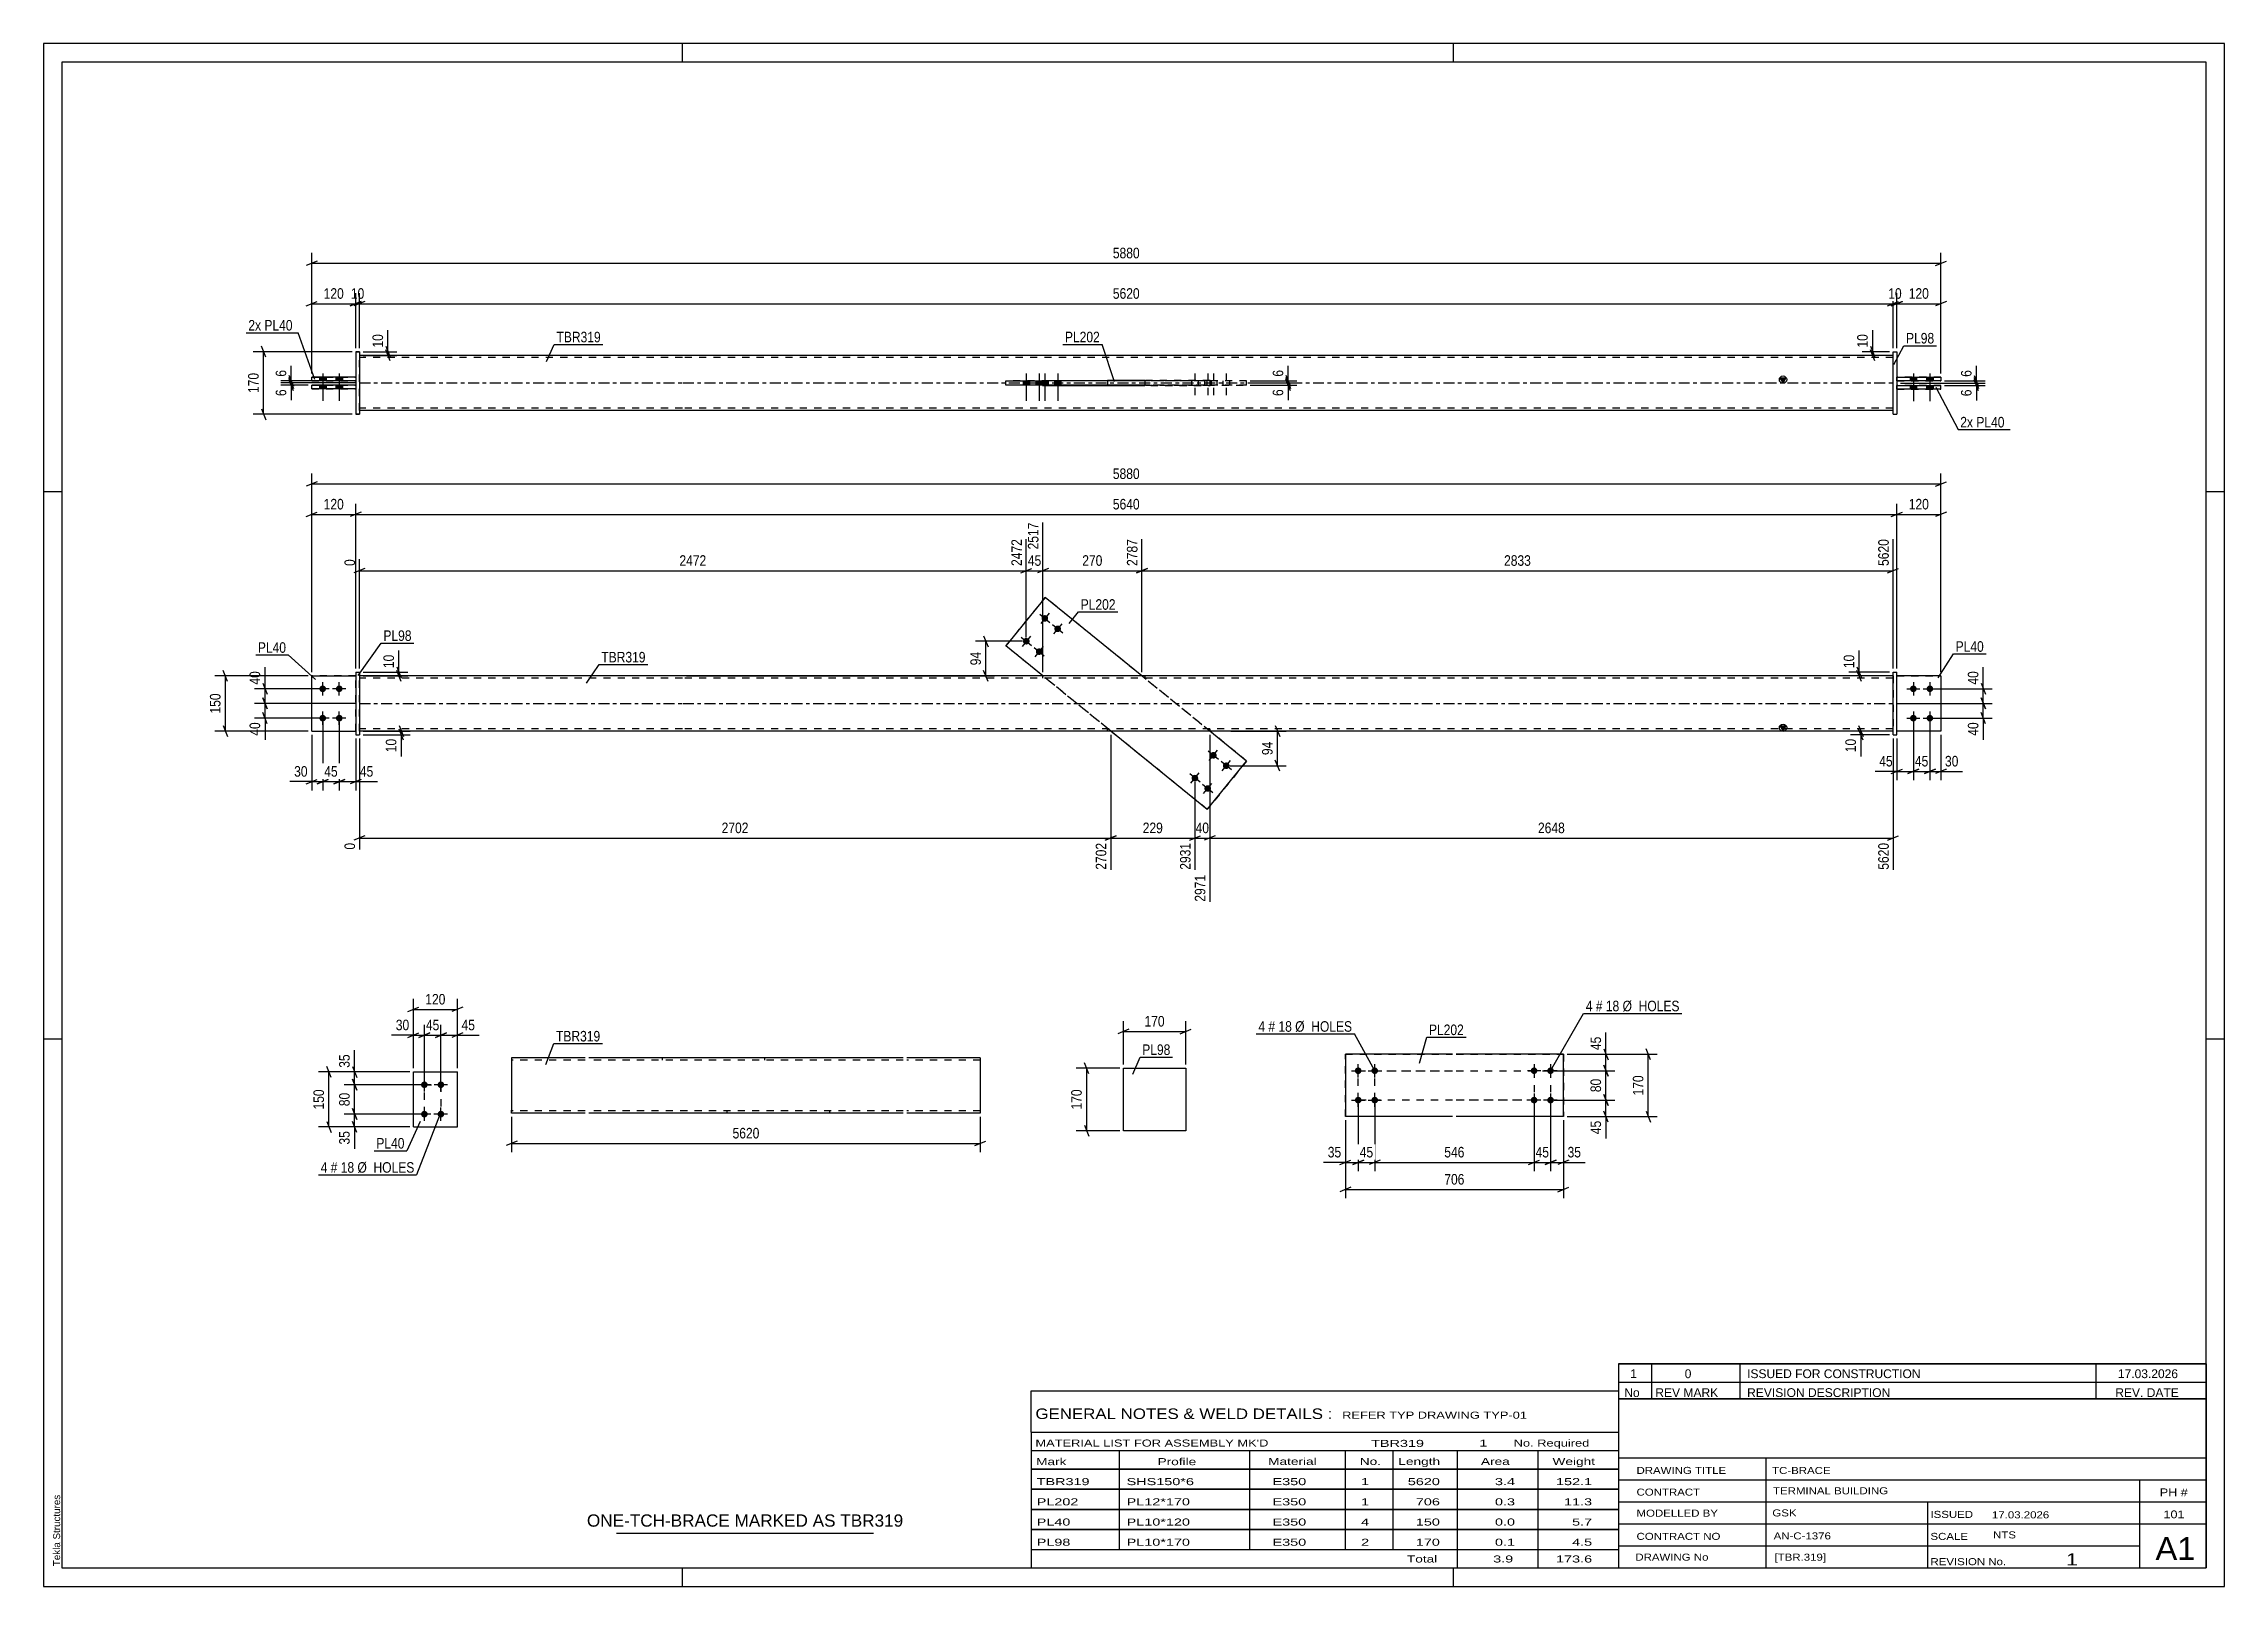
# Model space of a CAD drawing. Header units: millimetres. Extents: x 0 to 594, y 0 to 420.
import ezdxf

# ---------------------------------------------------------------- set-up
doc = ezdxf.new("R2010")
doc.units = ezdxf.units.MM
doc.linetypes.add('DXK_LINE_DOT2', pattern=[3.9198, 1.9599, -1.9599])
doc.linetypes.add('DXK_LINE_DOT3', pattern=[5.9187, 2.979, -0.9799, 0.9799, -0.9799])
doc.styles.add('Arial', font='ARIAL.TTF', dxfattribs={"height": 0.2})
doc.styles.add('Arial Narrow', font='ARIALN.TTF', dxfattribs={"height": 0.2})

# ---------------------------------------------------------------- blocks, each defined once
blk = doc.blocks.new('Unknown-580873960-1130')
at = {"color": 5, "linetype": 'Continuous'}
for p, q in [((594, 420), (0, 420)), ((0, 420), (0, 0)), ((174, 415), (174, 420)), ((384, 415), (384, 420)), ((594, 0), (594, 420)), ((589, 415), (5, 415)), ((5, 415), (5, 5)), ((589, 5), (589, 415)), ((5, 298), (0, 298)), ((594, 298), (589, 298)), ((5, 149), (0, 149)), ((594, 149), (589, 149)), ((0, 0), (594, 0)), ((5, 5), (589, 5)), ((174, 0), (174, 5)), ((384, 0), (384, 5))]:
    blk.add_line(p, q, dxfattribs=at)
at = {"color": 174, "linetype": 'Continuous', "style": 'Arial'}
blk.add_text('Tekla Structures', height=1.9102, rotation=90, dxfattribs=at).set_placement((4.5, 5.5))
blk = doc.blocks.new('Part-580873960-2167 - 2161')
at = {"color": 2, "linetype": 'Continuous'}
for p, q in [((100.71, 125.06), (100.71, 140.06)), ((100.71, 140.06), (112.71, 140.06)), ((112.71, 125.06), (112.71, 140.06)), ((100.71, 125.06), (100.71, 125.06)), ((100.71, 125.06), (112.71, 125.06)), ((112.71, 125.06), (112.71, 125.06))]:
    blk.add_line(p, q, dxfattribs=at)
at = {"color": 7, "linetype": 'DXK_LINE_DOT2'}
for p, q in [((100.71, 140.06), (112.71, 140.06)), ((100.71, 125.06), (100.71, 125.06)), ((100.71, 125.06), (112.71, 125.06)), ((112.71, 125.06), (112.71, 125.06))]:
    blk.add_line(p, q, dxfattribs=at)
blk = doc.blocks.new('Bolt-580873960-2200 - 2161')
at = {"linetype": 'Continuous'}
for points in [[(103.71, 135.66), (103.52, 135.68), (103.34, 135.74), (103.18, 135.83), (103.04, 135.96), (102.93, 136.11), (102.85, 136.28), (102.81, 136.47), (102.81, 136.65), (102.85, 136.84), (102.93, 137.01), (103.04, 137.16), (103.18, 137.29), (103.34, 137.38), (103.52, 137.44), (103.71, 137.46), (103.89, 137.44), (104.07, 137.38), (104.24, 137.29), (104.38, 137.16), (104.49, 137.01), (104.56, 136.84), (104.6, 136.65), (104.6, 136.47), (104.56, 136.28), (104.49, 136.11), (104.38, 135.96), (104.24, 135.83), (104.07, 135.74), (103.89, 135.68)], [(108.21, 135.66), (108.02, 135.68), (107.84, 135.74), (107.68, 135.83), (107.54, 135.96), (107.43, 136.11), (107.35, 136.28), (107.31, 136.47), (107.31, 136.65), (107.35, 136.84), (107.43, 137.01), (107.54, 137.16), (107.68, 137.29), (107.84, 137.38), (108.02, 137.44), (108.21, 137.46), (108.39, 137.44), (108.57, 137.38), (108.74, 137.29), (108.88, 137.16), (108.99, 137.01), (109.06, 136.84), (109.1, 136.65), (109.1, 136.47), (109.06, 136.28), (108.99, 136.11), (108.88, 135.96), (108.74, 135.83), (108.57, 135.74), (108.39, 135.68)], [(103.71, 127.66), (103.52, 127.68), (103.34, 127.74), (103.18, 127.83), (103.04, 127.96), (102.93, 128.11), (102.85, 128.28), (102.81, 128.47), (102.81, 128.65), (102.85, 128.84), (102.93, 129.01), (103.04, 129.16), (103.18, 129.29), (103.34, 129.38), (103.52, 129.44), (103.71, 129.46), (103.89, 129.44), (104.07, 129.38), (104.24, 129.29), (104.38, 129.16), (104.49, 129.01), (104.56, 128.84), (104.6, 128.65), (104.6, 128.47), (104.56, 128.28), (104.49, 128.11), (104.38, 127.96), (104.24, 127.83), (104.07, 127.74), (103.89, 127.68)], [(108.21, 127.66), (108.02, 127.68), (107.84, 127.74), (107.68, 127.83), (107.54, 127.96), (107.43, 128.11), (107.35, 128.28), (107.31, 128.47), (107.31, 128.65), (107.35, 128.84), (107.43, 129.01), (107.54, 129.16), (107.68, 129.29), (107.84, 129.38), (108.02, 129.44), (108.21, 129.46), (108.39, 129.44), (108.57, 129.38), (108.74, 129.29), (108.88, 129.16), (108.99, 129.01), (109.06, 128.84), (109.1, 128.65), (109.1, 128.47), (109.06, 128.28), (108.99, 128.11), (108.88, 127.96), (108.74, 127.83), (108.57, 127.74), (108.39, 127.68)]]:
    blk.add_hatch(color=1, dxfattribs=at).paths.add_polyline_path(points)
at = {"color": 1, "linetype": 'Continuous'}
for p, q in [((103.71, 134.76), (103.71, 138.36)), ((108.21, 134.76), (108.21, 138.36)), ((105.51, 136.56), (101.91, 136.56)), ((110.01, 136.56), (106.41, 136.56)), ((105.51, 128.56), (101.91, 128.56)), ((103.71, 126.76), (103.71, 130.36)), ((110.01, 128.56), (106.41, 128.56)), ((108.21, 126.76), (108.21, 130.36))]:
    blk.add_line(p, q, dxfattribs=at)
blk = doc.blocks.new('Part-580873960-1695 - 1673')
at = {"color": 2, "linetype": 'Continuous'}
for p, q in [((516.78, 247.86), (504.78, 247.86)), ((516.78, 247.86), (516.78, 247.86)), ((516.78, 247.86), (516.78, 232.86)), ((516.78, 232.86), (504.78, 232.86))]:
    blk.add_line(p, q, dxfattribs=at)
at = {"color": 7, "linetype": 'DXK_LINE_DOT2'}
for p, q in [((516.78, 247.86), (504.78, 247.86)), ((504.78, 247.86), (504.78, 247.86)), ((504.78, 232.86), (504.78, 247.86)), ((516.78, 247.86), (516.78, 247.86)), ((516.78, 232.86), (504.78, 232.86))]:
    blk.add_line(p, q, dxfattribs=at)
blk = doc.blocks.new('Part-580873960-1679 - 1673')
at = {"color": 7, "linetype": 'DXK_LINE_DOT2'}
for p, q in [((73.02, 232.86), (73.02, 247.86)), ((73.02, 247.86), (85.02, 247.86)), ((85.02, 247.86), (73.02, 247.86)), ((85.02, 232.86), (85.02, 247.86)), ((73.02, 232.86), (73.02, 232.86)), ((73.02, 232.86), (85.02, 232.86)), ((73.02, 232.86), (85.02, 232.86)), ((85.02, 232.86), (85.02, 232.86))]:
    blk.add_line(p, q, dxfattribs=at)
blk = doc.blocks.new('Part-580873960-1700 - 1673')
at = {"linetype": 'Continuous'}
blk.add_hatch(color=2, dxfattribs=at).paths.add_polyline_path([(473.78, 232.86), (472.98, 234.26), (474.58, 234.26)])
at = {"color": 2, "linetype": 'Continuous'}
for p, q in [((174.02, 247.86), (86.02, 247.86)), ((415.68, 247.86), (174.12, 247.86)), ((503.78, 247.86), (415.78, 247.86)), ((174.02, 232.86), (86.02, 232.86)), ((415.68, 232.86), (174.12, 232.86)), ((503.78, 232.86), (415.78, 232.86)), ((473.78, 232.86), (472.98, 234.26)), ((472.98, 234.26), (474.58, 234.26)), ((474.58, 234.26), (473.78, 232.86))]:
    blk.add_line(p, q, dxfattribs=at)
at = {"color": 7, "linetype": 'DXK_LINE_DOT2'}
for p, q in [((86.02, 232.86), (86.02, 247.86)), ((174.02, 247.26), (86.02, 247.26)), ((415.68, 247.26), (174.12, 247.26)), ((272.07, 247.86), (272.07, 247.26)), ((299.98, 247.86), (299.98, 247.26)), ((503.78, 247.26), (415.78, 247.26)), ((503.78, 247.86), (503.78, 232.86)), ((174.02, 233.46), (86.02, 233.46)), ((415.68, 233.46), (174.12, 233.46)), ((289.81, 232.86), (289.81, 233.46)), ((317.73, 232.86), (317.73, 233.46)), ((503.78, 233.46), (415.78, 233.46))]:
    blk.add_line(p, q, dxfattribs=at)
at = {"color": 7, "linetype": 'DXK_LINE_DOT3'}
for p, q in [((86.02, 240.36), (174.02, 240.36)), ((174.12, 240.36), (415.68, 240.36)), ((415.78, 240.36), (503.78, 240.36))]:
    blk.add_line(p, q, dxfattribs=at)
at = {"color": 2, "linetype": 'Continuous'}
blk.add_circle((473.78, 233.76), 1, dxfattribs=at)
blk = doc.blocks.new('Part-580873960-1684 - 1673')
at = {"color": 2, "linetype": 'Continuous'}
for p, q in [((73.02, 232.86), (73.02, 247.86)), ((73.02, 247.86), (85.02, 247.86)), ((73.02, 232.86), (73.02, 232.86)), ((73.02, 232.86), (85.02, 232.86))]:
    blk.add_line(p, q, dxfattribs=at)
at = {"color": 7, "linetype": 'DXK_LINE_DOT2'}
for p, q in [((85.02, 247.86), (73.02, 247.86)), ((85.02, 232.86), (85.02, 247.86)), ((73.02, 232.86), (85.02, 232.86)), ((85.02, 232.86), (85.02, 232.86))]:
    blk.add_line(p, q, dxfattribs=at)
blk = doc.blocks.new('Part-580873960-1685 - 1673')
at = {"color": 2, "linetype": 'Continuous'}
for p, q in [((503.78, 248.86), (504.78, 248.86)), ((503.78, 231.86), (503.78, 248.86)), ((504.78, 231.86), (504.78, 248.86)), ((503.78, 231.86), (503.78, 231.86)), ((503.78, 231.86), (504.78, 231.86))]:
    blk.add_line(p, q, dxfattribs=at)
at = {"color": 7, "linetype": 'DXK_LINE_DOT2'}
for p, q in [((503.78, 248.86), (504.78, 248.86)), ((503.78, 231.86), (504.78, 231.86))]:
    blk.add_line(p, q, dxfattribs=at)
blk = doc.blocks.new('Part-580873960-1690 - 1673')
at = {"color": 7, "linetype": 'DXK_LINE_DOT2'}
for p, q in [((504.78, 247.86), (516.78, 247.86)), ((516.78, 247.86), (504.78, 247.86)), ((504.78, 247.86), (504.78, 247.86)), ((504.78, 232.86), (504.78, 247.86)), ((516.78, 247.86), (516.78, 247.86)), ((516.78, 247.86), (516.78, 232.86)), ((516.78, 232.86), (504.78, 232.86)), ((516.78, 232.86), (504.78, 232.86))]:
    blk.add_line(p, q, dxfattribs=at)
blk = doc.blocks.new('Bolt-580873960-1706 - 1673')
at = {"linetype": 'Continuous'}
for points in [[(273.28, 264.22), (273.41, 264.08), (273.51, 263.92), (273.58, 263.75), (273.61, 263.56), (273.6, 263.38), (273.55, 263.19), (273.47, 263.03), (273.35, 262.88), (273.2, 262.76), (273.03, 262.68), (272.85, 262.63), (272.66, 262.62), (272.48, 262.65), (272.3, 262.72), (272.15, 262.82), (272.01, 262.95), (271.91, 263.11), (271.84, 263.29), (271.81, 263.47), (271.82, 263.66), (271.87, 263.84), (271.96, 264.01), (272.08, 264.15), (272.22, 264.27), (272.39, 264.36), (272.57, 264.41), (272.76, 264.42), (272.95, 264.39), (273.12, 264.32)], [(276.77, 261.38), (276.91, 261.25), (277.01, 261.09), (277.08, 260.91), (277.11, 260.73), (277.1, 260.54), (277.05, 260.36), (276.96, 260.19), (276.84, 260.04), (276.7, 259.93), (276.53, 259.84), (276.35, 259.79), (276.16, 259.78), (275.97, 259.81), (275.8, 259.88), (275.64, 259.98), (275.51, 260.12), (275.4, 260.27), (275.34, 260.45), (275.31, 260.64), (275.32, 260.82), (275.37, 261), (275.45, 261.17), (275.57, 261.32), (275.72, 261.44), (275.88, 261.52), (276.07, 261.57), (276.25, 261.58), (276.44, 261.55), (276.62, 261.48)], [(268.24, 258), (268.37, 257.87), (268.47, 257.71), (268.54, 257.54), (268.57, 257.35), (268.56, 257.16), (268.51, 256.98), (268.43, 256.81), (268.31, 256.67), (268.16, 256.55), (267.99, 256.46), (267.81, 256.42), (267.62, 256.41), (267.44, 256.44), (267.26, 256.5), (267.1, 256.61), (266.97, 256.74), (266.87, 256.9), (266.8, 257.07), (266.77, 257.26), (266.78, 257.45), (266.83, 257.63), (266.92, 257.8), (267.04, 257.94), (267.18, 258.06), (267.35, 258.15), (267.53, 258.19), (267.72, 258.2), (267.91, 258.17), (268.08, 258.11)], [(271.73, 255.17), (271.87, 255.04), (271.97, 254.88), (272.03, 254.7), (272.06, 254.52), (272.05, 254.33), (272.01, 254.15), (271.92, 253.98), (271.8, 253.83), (271.65, 253.71), (271.49, 253.63), (271.3, 253.58), (271.12, 253.57), (270.93, 253.6), (270.76, 253.67), (270.6, 253.77), (270.47, 253.9), (270.36, 254.06), (270.3, 254.24), (270.27, 254.42), (270.28, 254.61), (270.33, 254.79), (270.41, 254.96), (270.53, 255.11), (270.68, 255.23), (270.84, 255.31), (271.03, 255.36), (271.21, 255.37), (271.4, 255.34), (271.57, 255.27)]]:
    blk.add_hatch(color=1, dxfattribs=at).paths.add_polyline_path(points)
at = {"color": 1, "linetype": 'Continuous'}
for p, q in [((271.31, 264.65), (274.11, 262.38)), ((273.85, 264.91), (271.58, 262.12)), ((274.81, 261.82), (277.6, 259.55)), ((277.34, 262.08), (275.07, 259.28)), ((266.27, 258.44), (269.07, 256.17)), ((268.81, 258.7), (266.54, 255.91)), ((269.77, 255.6), (272.56, 253.34)), ((272.3, 255.87), (270.03, 253.07))]:
    blk.add_line(p, q, dxfattribs=at)
blk = doc.blocks.new('Bolt-580873960-1707 - 1673')
at = {"linetype": 'Continuous'}
for points in [[(318.06, 225.55), (317.93, 225.69), (317.83, 225.84), (317.76, 226.02), (317.73, 226.21), (317.74, 226.39), (317.79, 226.57), (317.87, 226.74), (317.99, 226.89), (318.14, 227.01), (318.31, 227.09), (318.49, 227.14), (318.68, 227.15), (318.86, 227.12), (319.04, 227.05), (319.2, 226.95), (319.33, 226.82), (319.43, 226.66), (319.5, 226.48), (319.53, 226.3), (319.52, 226.11), (319.47, 225.93), (319.38, 225.76), (319.26, 225.61), (319.12, 225.5), (318.95, 225.41), (318.77, 225.36), (318.58, 225.35), (318.39, 225.38), (318.22, 225.45)], [(313.02, 219.34), (312.89, 219.47), (312.78, 219.63), (312.72, 219.81), (312.69, 219.99), (312.7, 220.18), (312.75, 220.36), (312.83, 220.53), (312.95, 220.68), (313.1, 220.8), (313.27, 220.88), (313.45, 220.93), (313.63, 220.94), (313.82, 220.91), (314, 220.84), (314.15, 220.74), (314.29, 220.61), (314.39, 220.45), (314.46, 220.27), (314.49, 220.09), (314.48, 219.9), (314.43, 219.72), (314.34, 219.55), (314.22, 219.4), (314.08, 219.28), (313.91, 219.2), (313.73, 219.15), (313.54, 219.14), (313.35, 219.17), (313.18, 219.24)], [(321.56, 222.72), (321.42, 222.85), (321.32, 223.01), (321.25, 223.18), (321.22, 223.37), (321.23, 223.56), (321.28, 223.74), (321.37, 223.91), (321.49, 224.05), (321.63, 224.17), (321.8, 224.26), (321.98, 224.3), (322.17, 224.31), (322.36, 224.28), (322.53, 224.22), (322.69, 224.11), (322.82, 223.98), (322.92, 223.82), (322.99, 223.65), (323.02, 223.46), (323.01, 223.27), (322.96, 223.09), (322.88, 222.92), (322.76, 222.78), (322.61, 222.66), (322.44, 222.58), (322.26, 222.53), (322.07, 222.52), (321.89, 222.55), (321.71, 222.61)], [(316.51, 216.51), (316.38, 216.64), (316.28, 216.8), (316.21, 216.97), (316.18, 217.16), (316.19, 217.35), (316.24, 217.53), (316.33, 217.7), (316.45, 217.84), (316.59, 217.96), (316.76, 218.04), (316.94, 218.09), (317.13, 218.1), (317.31, 218.07), (317.49, 218.01), (317.65, 217.9), (317.78, 217.77), (317.88, 217.61), (317.95, 217.44), (317.98, 217.25), (317.97, 217.06), (317.92, 216.88), (317.84, 216.71), (317.72, 216.57), (317.57, 216.45), (317.4, 216.36), (317.22, 216.31), (317.03, 216.31), (316.85, 216.33), (316.67, 216.4)]]:
    blk.add_hatch(color=1, dxfattribs=at).paths.add_polyline_path(points)
at = {"color": 1, "linetype": 'Continuous'}
for p, q in [((320.03, 225.12), (317.23, 227.39)), ((317.49, 224.85), (319.76, 227.65)), ((314.98, 218.91), (312.19, 221.17)), ((312.45, 218.64), (314.72, 221.44)), ((323.52, 222.28), (320.72, 224.55)), ((320.99, 222.02), (323.26, 224.81)), ((318.48, 216.07), (315.68, 218.34)), ((315.95, 215.81), (318.22, 218.6))]:
    blk.add_line(p, q, dxfattribs=at)
blk = doc.blocks.new('Bolt-580873960-1709 - 1673')
at = {"linetype": 'Continuous'}
for points in [[(76.02, 245.26), (76.2, 245.24), (76.38, 245.18), (76.55, 245.09), (76.69, 244.96), (76.8, 244.81), (76.87, 244.64), (76.91, 244.46), (76.91, 244.27), (76.87, 244.08), (76.8, 243.91), (76.69, 243.76), (76.55, 243.63), (76.38, 243.54), (76.2, 243.48), (76.02, 243.46), (75.83, 243.48), (75.65, 243.54), (75.49, 243.63), (75.35, 243.76), (75.24, 243.91), (75.16, 244.08), (75.12, 244.27), (75.12, 244.46), (75.16, 244.64), (75.24, 244.81), (75.35, 244.96), (75.49, 245.09), (75.65, 245.18), (75.83, 245.24)], [(80.52, 245.26), (80.7, 245.24), (80.88, 245.18), (81.05, 245.09), (81.19, 244.96), (81.3, 244.81), (81.37, 244.64), (81.41, 244.46), (81.41, 244.27), (81.37, 244.08), (81.3, 243.91), (81.19, 243.76), (81.05, 243.63), (80.88, 243.54), (80.7, 243.48), (80.52, 243.46), (80.33, 243.48), (80.15, 243.54), (79.99, 243.63), (79.85, 243.76), (79.74, 243.91), (79.66, 244.08), (79.62, 244.27), (79.62, 244.46), (79.66, 244.64), (79.74, 244.81), (79.85, 244.96), (79.99, 245.09), (80.15, 245.18), (80.33, 245.24)], [(76.02, 237.26), (76.2, 237.24), (76.38, 237.18), (76.55, 237.09), (76.69, 236.96), (76.8, 236.81), (76.87, 236.64), (76.91, 236.46), (76.91, 236.27), (76.87, 236.08), (76.8, 235.91), (76.69, 235.76), (76.55, 235.63), (76.38, 235.54), (76.2, 235.48), (76.02, 235.46), (75.83, 235.48), (75.65, 235.54), (75.49, 235.63), (75.35, 235.76), (75.24, 235.91), (75.16, 236.08), (75.12, 236.27), (75.12, 236.46), (75.16, 236.64), (75.24, 236.81), (75.35, 236.96), (75.49, 237.09), (75.65, 237.18), (75.83, 237.24)], [(80.52, 237.26), (80.7, 237.24), (80.88, 237.18), (81.05, 237.09), (81.19, 236.96), (81.3, 236.81), (81.37, 236.64), (81.41, 236.46), (81.41, 236.27), (81.37, 236.08), (81.3, 235.91), (81.19, 235.76), (81.05, 235.63), (80.88, 235.54), (80.7, 235.48), (80.52, 235.46), (80.33, 235.48), (80.15, 235.54), (79.99, 235.63), (79.85, 235.76), (79.74, 235.91), (79.66, 236.08), (79.62, 236.27), (79.62, 236.46), (79.66, 236.64), (79.74, 236.81), (79.85, 236.96), (79.99, 237.09), (80.15, 237.18), (80.33, 237.24)]]:
    blk.add_hatch(color=1, dxfattribs=at).paths.add_polyline_path(points)
at = {"color": 1, "linetype": 'Continuous'}
for p, q in [((77.82, 244.36), (74.22, 244.36)), ((76.02, 242.56), (76.02, 246.16)), ((82.32, 244.36), (78.72, 244.36)), ((80.52, 242.56), (80.52, 246.16)), ((76.02, 234.56), (76.02, 238.16)), ((80.52, 234.56), (80.52, 238.16)), ((77.82, 236.36), (74.22, 236.36)), ((82.32, 236.36), (78.72, 236.36))]:
    blk.add_line(p, q, dxfattribs=at)
blk = doc.blocks.new('Bolt-580873960-1710 - 1673')
at = {"linetype": 'Continuous'}
for points in [[(509.28, 245.26), (509.46, 245.24), (509.64, 245.18), (509.8, 245.09), (509.94, 244.96), (510.06, 244.81), (510.13, 244.64), (510.17, 244.45), (510.17, 244.27), (510.13, 244.08), (510.06, 243.91), (509.94, 243.76), (509.8, 243.63), (509.64, 243.54), (509.46, 243.48), (509.28, 243.46), (509.09, 243.48), (508.91, 243.54), (508.75, 243.63), (508.61, 243.76), (508.5, 243.91), (508.42, 244.08), (508.38, 244.27), (508.38, 244.45), (508.42, 244.64), (508.5, 244.81), (508.61, 244.96), (508.75, 245.09), (508.91, 245.18), (509.09, 245.24)], [(513.78, 245.26), (513.96, 245.24), (514.14, 245.18), (514.3, 245.09), (514.44, 244.96), (514.56, 244.81), (514.63, 244.64), (514.67, 244.45), (514.67, 244.27), (514.63, 244.08), (514.56, 243.91), (514.44, 243.76), (514.3, 243.63), (514.14, 243.54), (513.96, 243.48), (513.78, 243.46), (513.59, 243.48), (513.41, 243.54), (513.25, 243.63), (513.11, 243.76), (513, 243.91), (512.92, 244.08), (512.88, 244.27), (512.88, 244.45), (512.92, 244.64), (513, 244.81), (513.11, 244.96), (513.25, 245.09), (513.41, 245.18), (513.59, 245.24)], [(509.28, 237.26), (509.46, 237.24), (509.64, 237.18), (509.8, 237.09), (509.94, 236.96), (510.06, 236.81), (510.13, 236.64), (510.17, 236.45), (510.17, 236.27), (510.13, 236.08), (510.06, 235.91), (509.94, 235.76), (509.8, 235.63), (509.64, 235.54), (509.46, 235.48), (509.28, 235.46), (509.09, 235.48), (508.91, 235.54), (508.75, 235.63), (508.61, 235.76), (508.5, 235.91), (508.42, 236.08), (508.38, 236.27), (508.38, 236.45), (508.42, 236.64), (508.5, 236.81), (508.61, 236.96), (508.75, 237.09), (508.91, 237.18), (509.09, 237.24)], [(513.78, 237.26), (513.96, 237.24), (514.14, 237.18), (514.3, 237.09), (514.44, 236.96), (514.56, 236.81), (514.63, 236.64), (514.67, 236.45), (514.67, 236.27), (514.63, 236.08), (514.56, 235.91), (514.44, 235.76), (514.3, 235.63), (514.14, 235.54), (513.96, 235.48), (513.78, 235.46), (513.59, 235.48), (513.41, 235.54), (513.25, 235.63), (513.11, 235.76), (513, 235.91), (512.92, 236.08), (512.88, 236.27), (512.88, 236.45), (512.92, 236.64), (513, 236.81), (513.11, 236.96), (513.25, 237.09), (513.41, 237.18), (513.59, 237.24)]]:
    blk.add_hatch(color=1, dxfattribs=at).paths.add_polyline_path(points)
at = {"color": 1, "linetype": 'Continuous'}
for p, q in [((507.48, 244.36), (511.08, 244.36)), ((509.28, 246.16), (509.28, 242.56)), ((511.98, 244.36), (515.58, 244.36)), ((513.78, 246.16), (513.78, 242.56)), ((509.28, 238.16), (509.28, 234.56)), ((513.78, 238.16), (513.78, 234.56)), ((507.48, 236.36), (511.08, 236.36)), ((511.98, 236.36), (515.58, 236.36))]:
    blk.add_line(p, q, dxfattribs=at)
blk = doc.blocks.new('Part-580873960-1715 - 1673')
at = {"color": 2, "linetype": 'Continuous'}
for p, q in [((272.83, 269.22), (262.12, 256.02)), ((272.83, 269.22), (272.83, 269.22)), ((299.14, 247.86), (272.83, 269.22)), ((272.17, 247.86), (262.12, 256.02)), ((262.12, 256.02), (262.12, 256.02)), ((316.96, 211.5), (290.65, 232.86)), ((327.68, 224.7), (317.63, 232.86)), ((316.96, 211.5), (327.68, 224.7)), ((327.68, 224.7), (327.68, 224.7)), ((316.96, 211.5), (316.96, 211.5))]:
    blk.add_line(p, q, dxfattribs=at)
at = {"color": 7, "linetype": 'DXK_LINE_DOT2'}
for p, q in [((262.12, 256.02), (272.83, 269.22)), ((327.68, 224.7), (272.83, 269.22)), ((316.96, 211.5), (262.12, 256.02)), ((290.65, 232.86), (272.17, 247.86)), ((317.63, 232.86), (299.14, 247.86)), ((327.68, 224.7), (316.96, 211.5))]:
    blk.add_line(p, q, dxfattribs=at)
blk = doc.blocks.new('Part-580873960-1720 - 1673')
at = {"color": 2, "linetype": 'Continuous'}
for p, q in [((85.02, 248.86), (86.02, 248.86)), ((85.02, 248.86), (85.02, 231.86)), ((86.02, 248.86), (86.02, 248.86)), ((86.02, 248.86), (86.02, 231.86)), ((85.02, 231.86), (86.02, 231.86))]:
    blk.add_line(p, q, dxfattribs=at)
at = {"color": 7, "linetype": 'DXK_LINE_DOT2'}
for p, q in [((85.02, 248.86), (86.02, 248.86)), ((85.02, 231.86), (86.02, 231.86))]:
    blk.add_line(p, q, dxfattribs=at)
blk = doc.blocks.new('Part-580873960-1418 - 1367')
at = {"color": 2, "linetype": 'Continuous'}
for p, q in [((73.02, 326.01), (73.02, 327.01)), ((85.02, 327.01), (73.02, 327.01)), ((73.02, 326.01), (73.02, 326.01)), ((85.02, 326.01), (73.02, 326.01))]:
    blk.add_line(p, q, dxfattribs=at)
at = {"color": 7, "linetype": 'DXK_LINE_DOT2'}
for p, q in [((73.02, 327.01), (85.02, 327.01)), ((85.02, 327.01), (85.02, 326.01)), ((73.02, 326.01), (85.02, 326.01))]:
    blk.add_line(p, q, dxfattribs=at)
blk = doc.blocks.new('Bolt-580873960-1370 - 1367')
at = {"linetype": 'Continuous'}
for points in [[(75.12, 328.21), (76.92, 328.21), (76.92, 329.21), (75.12, 329.21)], [(75.12, 328.21), (76.92, 328.21), (76.92, 329.21), (75.12, 329.21)], [(75.12, 326.01), (76.92, 326.01), (76.92, 327.01), (75.12, 327.01)], [(75.12, 326.01), (76.92, 326.01), (76.92, 327.01), (75.12, 327.01)], [(79.62, 328.21), (81.42, 328.21), (81.42, 329.21), (79.62, 329.21)], [(79.62, 328.21), (81.42, 328.21), (81.42, 329.21), (79.62, 329.21)], [(79.62, 326.01), (81.42, 326.01), (81.42, 327.01), (79.62, 327.01)], [(79.62, 326.01), (81.42, 326.01), (81.42, 327.01), (79.62, 327.01)]]:
    blk.add_hatch(color=1, dxfattribs=at).paths.add_polyline_path(points)
at = {"color": 1, "linetype": 'Continuous'}
for p, q in [((75.12, 329.21), (75.12, 328.21)), ((75.12, 329.21), (75.12, 328.21)), ((75.12, 327.01), (75.12, 326.01)), ((75.12, 327.01), (75.12, 326.01)), ((76.02, 330.21), (76.02, 322.71)), ((76.02, 330.21), (76.02, 322.71)), ((76.92, 329.21), (76.92, 328.21)), ((76.92, 329.21), (76.92, 328.21)), ((76.92, 327.01), (76.92, 326.01)), ((76.92, 327.01), (76.92, 326.01)), ((79.62, 329.21), (79.62, 328.21)), ((79.62, 329.21), (79.62, 328.21)), ((79.62, 327.01), (79.62, 326.01)), ((79.62, 327.01), (79.62, 326.01)), ((80.52, 330.21), (80.52, 322.71)), ((80.52, 330.21), (80.52, 322.71)), ((81.42, 329.21), (81.42, 328.21)), ((81.42, 329.21), (81.42, 328.21)), ((81.42, 327.01), (81.42, 326.01)), ((81.42, 327.01), (81.42, 326.01))]:
    blk.add_line(p, q, dxfattribs=at)
blk = doc.blocks.new('Bolt-580873960-1435 - 1367')
at = {"color": 1, "linetype": 'DXK_LINE_DOT2'}
for p, q in [((312.69, 328.22), (312.69, 327.02)), ((313.59, 330.22), (313.59, 322.72)), ((314.49, 328.22), (314.49, 327.02)), ((316.18, 328.22), (316.18, 327.02)), ((317.08, 330.22), (317.08, 322.72)), ((317.73, 328.22), (317.73, 327.02)), ((317.98, 328.22), (317.98, 327.02)), ((318.63, 330.22), (318.63, 322.72)), ((319.53, 328.22), (319.53, 327.02)), ((321.22, 328.22), (321.22, 327.02)), ((322.12, 330.22), (322.12, 322.72)), ((323.02, 328.22), (323.02, 327.02))]:
    blk.add_line(p, q, dxfattribs=at)
blk = doc.blocks.new('Bolt-580873960-1371 - 1367')
at = {"linetype": 'Continuous'}
for points in [[(510.18, 329.17), (508.38, 329.17), (508.38, 328.17), (510.18, 328.17)], [(510.18, 329.17), (508.38, 329.17), (508.38, 328.17), (510.18, 328.17)], [(510.18, 326.97), (508.38, 326.97), (508.38, 325.97), (510.18, 325.97)], [(510.18, 326.97), (508.38, 326.97), (508.38, 325.97), (510.18, 325.97)], [(514.68, 329.17), (512.88, 329.17), (512.88, 328.17), (514.68, 328.17)], [(514.68, 329.17), (512.88, 329.17), (512.88, 328.17), (514.68, 328.17)], [(514.68, 326.97), (512.88, 326.97), (512.88, 325.97), (514.68, 325.97)], [(514.68, 326.97), (512.88, 326.97), (512.88, 325.97), (514.68, 325.97)]]:
    blk.add_hatch(color=1, dxfattribs=at).paths.add_polyline_path(points)
at = {"color": 1, "linetype": 'Continuous'}
for p, q in [((508.38, 329.17), (508.38, 328.17)), ((508.38, 329.17), (508.38, 328.17)), ((508.38, 326.97), (508.38, 325.97)), ((508.38, 326.97), (508.38, 325.97)), ((509.28, 330.17), (509.28, 322.67)), ((509.28, 330.17), (509.28, 322.67)), ((510.18, 329.17), (510.18, 328.17)), ((510.18, 329.17), (510.18, 328.17)), ((510.18, 326.97), (510.18, 325.97)), ((510.18, 326.97), (510.18, 325.97)), ((512.88, 329.17), (512.88, 328.17)), ((512.88, 329.17), (512.88, 328.17)), ((512.88, 326.97), (512.88, 325.97)), ((512.88, 326.97), (512.88, 325.97)), ((513.78, 330.17), (513.78, 322.67)), ((513.78, 330.17), (513.78, 322.67)), ((514.68, 329.17), (514.68, 328.17)), ((514.68, 329.17), (514.68, 328.17)), ((514.68, 326.97), (514.68, 325.97)), ((514.68, 326.97), (514.68, 325.97))]:
    blk.add_line(p, q, dxfattribs=at)
blk = doc.blocks.new('Part-580873960-1456 - 1367')
at = {"linetype": 'Continuous'}
blk.add_hatch(color=2, dxfattribs=at).paths.add_polyline_path([(473.78, 327.62), (472.98, 329.02), (474.58, 329.02)])
at = {"color": 2, "linetype": 'Continuous'}
for p, q in [((174.02, 335.12), (86.02, 335.12)), ((415.68, 335.12), (174.12, 335.12)), ((503.78, 335.12), (415.78, 335.12)), ((272.07, 328.32), (272.07, 328.22)), ((272.07, 328.32), (299.98, 328.32)), ((272.07, 328.32), (272.07, 328.32)), ((272.07, 326.92), (272.07, 327.02)), ((272.07, 326.92), (299.98, 326.92)), ((289.81, 328.32), (289.81, 328.22)), ((299.98, 328.32), (289.81, 328.32)), ((289.81, 328.32), (289.81, 328.32)), ((289.81, 326.92), (289.81, 327.02)), ((299.98, 328.32), (299.98, 326.92)), ((473.78, 327.62), (472.98, 329.02)), ((472.98, 329.02), (474.58, 329.02)), ((474.58, 329.02), (473.78, 327.62)), ((174.02, 320.12), (86.02, 320.12)), ((415.68, 320.12), (174.12, 320.12)), ((503.78, 320.12), (415.78, 320.12))]:
    blk.add_line(p, q, dxfattribs=at)
at = {"color": 7, "linetype": 'DXK_LINE_DOT2'}
for p, q in [((86.02, 320.12), (86.02, 335.12)), ((174.02, 334.52), (86.02, 334.52)), ((415.68, 334.52), (174.12, 334.52)), ((503.78, 334.52), (415.78, 334.52)), ((503.78, 320.12), (503.78, 335.12)), ((272.07, 328.32), (299.98, 328.32)), ((272.07, 327.02), (272.07, 328.22)), ((272.07, 326.92), (299.98, 326.92)), ((289.81, 328.32), (317.73, 328.32)), ((289.81, 328.32), (289.81, 327.02)), ((289.81, 326.92), (289.81, 326.92)), ((289.81, 326.92), (289.81, 326.92)), ((317.73, 326.92), (289.81, 326.92)), ((289.81, 326.92), (289.81, 326.92)), ((289.81, 326.92), (317.73, 326.92)), ((317.73, 328.32), (299.98, 328.32)), ((317.73, 326.92), (317.73, 328.32)), ((174.02, 320.72), (86.02, 320.72)), ((415.68, 320.72), (174.12, 320.72)), ((503.78, 320.72), (415.78, 320.72))]:
    blk.add_line(p, q, dxfattribs=at)
at = {"color": 7, "linetype": 'DXK_LINE_DOT3'}
for p, q in [((86.02, 327.62), (174.02, 327.62)), ((174.12, 327.62), (415.68, 327.62)), ((415.78, 327.62), (503.78, 327.62))]:
    blk.add_line(p, q, dxfattribs=at)
at = {"color": 2, "linetype": 'Continuous'}
blk.add_circle((473.78, 328.52), 1, dxfattribs=at)
blk = doc.blocks.new('Part-580873960-1413 - 1367')
at = {"color": 2, "linetype": 'Continuous'}
for p, q in [((73.02, 328.21), (73.02, 329.21)), ((85.02, 329.21), (73.02, 329.21)), ((73.02, 328.21), (73.02, 328.21)), ((85.02, 328.21), (73.02, 328.21))]:
    blk.add_line(p, q, dxfattribs=at)
at = {"color": 7, "linetype": 'DXK_LINE_DOT2'}
for p, q in [((73.02, 329.21), (73.02, 329.21)), ((73.02, 329.21), (85.02, 329.21)), ((73.02, 328.21), (85.02, 328.21)), ((85.02, 329.21), (85.02, 328.21))]:
    blk.add_line(p, q, dxfattribs=at)
blk = doc.blocks.new('Part-580873960-1461 - 1367')
at = {"color": 2, "linetype": 'Continuous'}
for p, q in [((504.78, 326.97), (516.78, 326.97)), ((516.78, 325.97), (516.78, 326.97)), ((516.78, 325.97), (504.78, 325.97))]:
    blk.add_line(p, q, dxfattribs=at)
at = {"color": 7, "linetype": 'DXK_LINE_DOT2'}
for p, q in [((504.78, 325.97), (504.78, 326.97)), ((516.78, 326.97), (504.78, 326.97)), ((504.78, 325.97), (516.78, 325.97))]:
    blk.add_line(p, q, dxfattribs=at)
blk = doc.blocks.new('Part-580873960-1397 - 1367')
at = {"color": 2, "linetype": 'Continuous'}
for p, q in [((262.12, 327.02), (262.12, 328.22)), ((262.12, 328.22), (272.83, 328.22)), ((299.98, 327.02), (262.12, 327.02)), ((272.83, 327.02), (262.12, 327.02)), ((272.83, 327.02), (272.83, 328.22)), ((299.98, 328.22), (272.83, 328.22)), ((299.98, 327.02), (272.83, 327.02))]:
    blk.add_line(p, q, dxfattribs=at)
at = {"color": 7, "linetype": 'DXK_LINE_DOT2'}
for p, q in [((316.96, 328.22), (262.12, 328.22)), ((327.68, 328.22), (299.98, 328.22)), ((316.96, 327.02), (299.98, 327.02)), ((327.68, 327.02), (299.98, 327.02)), ((316.96, 327.02), (316.96, 328.22)), ((327.68, 328.22), (316.96, 328.22)), ((316.96, 327.02), (327.68, 327.02)), ((327.68, 327.02), (327.68, 328.22))]:
    blk.add_line(p, q, dxfattribs=at)
blk = doc.blocks.new('Part-580873960-1398 - 1367')
at = {"color": 2, "linetype": 'Continuous'}
for p, q in [((85.02, 336.12), (86.02, 336.12)), ((85.02, 336.12), (85.02, 319.12)), ((86.02, 336.12), (86.02, 336.12)), ((86.02, 336.12), (86.02, 319.12)), ((86.02, 319.12), (85.02, 319.12)), ((85.02, 319.12), (85.02, 319.12))]:
    blk.add_line(p, q, dxfattribs=at)
at = {"color": 7, "linetype": 'DXK_LINE_DOT2'}
for p, q in [((86.02, 336.12), (85.02, 336.12)), ((86.02, 336.12), (86.02, 336.12)), ((85.02, 319.12), (86.02, 319.12))]:
    blk.add_line(p, q, dxfattribs=at)
blk = doc.blocks.new('Part-580873960-1433 - 1367')
at = {"color": 2, "linetype": 'Continuous'}
for p, q in [((503.78, 336.12), (503.78, 336.12)), ((503.78, 319.12), (503.78, 336.12)), ((503.78, 336.12), (504.78, 336.12)), ((504.78, 336.12), (504.78, 336.12)), ((504.78, 336.12), (504.78, 319.12)), ((503.78, 319.12), (504.78, 319.12)), ((503.78, 319.12), (503.78, 319.12)), ((504.78, 319.12), (504.78, 319.12))]:
    blk.add_line(p, q, dxfattribs=at)
at = {"color": 7, "linetype": 'DXK_LINE_DOT2'}
for p, q in [((503.78, 336.12), (503.78, 336.12)), ((503.78, 336.12), (504.78, 336.12)), ((503.78, 319.12), (504.78, 319.12))]:
    blk.add_line(p, q, dxfattribs=at)
blk = doc.blocks.new('Bolt-580873960-1436 - 1367')
at = {"linetype": 'Continuous'}
for points in [[(268.57, 328.22), (266.77, 328.22), (266.77, 327.02), (268.57, 327.02)], [(272.07, 328.22), (270.27, 328.22), (270.27, 327.02), (272.07, 327.02)], [(273.61, 328.22), (271.81, 328.22), (271.81, 327.02), (273.61, 327.02)], [(277.11, 328.22), (275.31, 328.22), (275.31, 327.02), (277.11, 327.02)]]:
    blk.add_hatch(color=1, dxfattribs=at).paths.add_polyline_path(points)
at = {"color": 1, "linetype": 'Continuous'}
for p, q in [((266.77, 328.22), (266.77, 327.02)), ((267.67, 330.22), (267.67, 322.72)), ((268.57, 328.22), (268.57, 327.02)), ((270.27, 328.22), (270.27, 327.02)), ((271.17, 330.22), (271.17, 322.72)), ((271.81, 328.22), (271.81, 327.02)), ((272.07, 328.22), (272.07, 327.02)), ((272.71, 330.22), (272.71, 322.72)), ((273.61, 328.22), (273.61, 327.02)), ((275.31, 328.22), (275.31, 327.02)), ((276.21, 330.22), (276.21, 322.72)), ((277.11, 328.22), (277.11, 327.02))]:
    blk.add_line(p, q, dxfattribs=at)
blk = doc.blocks.new('Part-580873960-1466 - 1367')
at = {"color": 2, "linetype": 'Continuous'}
for p, q in [((504.78, 329.17), (516.78, 329.17)), ((516.78, 328.17), (504.78, 328.17)), ((516.78, 329.17), (516.78, 328.17))]:
    blk.add_line(p, q, dxfattribs=at)
at = {"color": 7, "linetype": 'DXK_LINE_DOT2'}
for p, q in [((504.78, 328.17), (504.78, 329.17)), ((516.78, 329.17), (504.78, 329.17)), ((504.78, 328.17), (516.78, 328.17)), ((516.78, 329.17), (516.78, 329.17))]:
    blk.add_line(p, q, dxfattribs=at)
blk = doc.blocks.new('Bolt-580873960-2463 - 2457')
at = {"linetype": 'Continuous'}
for points in [[(357.5, 139.68), (357.37, 139.81), (357.26, 139.97), (357.2, 140.14), (357.17, 140.33), (357.18, 140.52), (357.23, 140.7), (357.31, 140.87), (357.43, 141.01), (357.58, 141.13), (357.74, 141.22), (357.93, 141.27), (358.11, 141.28), (358.3, 141.25), (358.47, 141.18), (358.63, 141.08), (358.77, 140.94), (358.87, 140.78), (358.93, 140.61), (358.96, 140.42), (358.95, 140.24), (358.91, 140.05), (358.82, 139.89), (358.7, 139.74), (358.55, 139.62), (358.39, 139.54), (358.21, 139.49), (358.02, 139.48), (357.83, 139.51), (357.66, 139.58)], [(362, 139.68), (361.87, 139.81), (361.76, 139.97), (361.7, 140.14), (361.67, 140.33), (361.68, 140.52), (361.73, 140.7), (361.81, 140.87), (361.93, 141.01), (362.08, 141.13), (362.24, 141.22), (362.43, 141.27), (362.61, 141.28), (362.8, 141.25), (362.97, 141.18), (363.13, 141.08), (363.27, 140.94), (363.37, 140.78), (363.43, 140.61), (363.46, 140.42), (363.45, 140.24), (363.41, 140.05), (363.32, 139.89), (363.2, 139.74), (363.05, 139.62), (362.89, 139.54), (362.71, 139.49), (362.52, 139.48), (362.33, 139.51), (362.16, 139.58)], [(357.5, 131.68), (357.37, 131.81), (357.26, 131.97), (357.2, 132.14), (357.17, 132.33), (357.18, 132.52), (357.23, 132.7), (357.31, 132.87), (357.43, 133.01), (357.58, 133.13), (357.74, 133.22), (357.93, 133.27), (358.11, 133.28), (358.3, 133.25), (358.47, 133.18), (358.63, 133.08), (358.77, 132.94), (358.87, 132.78), (358.94, 132.61), (358.96, 132.42), (358.95, 132.24), (358.91, 132.05), (358.82, 131.89), (358.7, 131.74), (358.55, 131.62), (358.39, 131.54), (358.21, 131.49), (358.02, 131.48), (357.83, 131.51), (357.66, 131.58)], [(362, 131.68), (361.87, 131.81), (361.76, 131.97), (361.7, 132.14), (361.67, 132.33), (361.68, 132.52), (361.73, 132.7), (361.81, 132.87), (361.93, 133.01), (362.08, 133.13), (362.24, 133.22), (362.43, 133.27), (362.61, 133.28), (362.8, 133.25), (362.97, 133.18), (363.13, 133.08), (363.27, 132.94), (363.37, 132.78), (363.44, 132.61), (363.46, 132.42), (363.45, 132.24), (363.41, 132.05), (363.32, 131.89), (363.2, 131.74), (363.05, 131.62), (362.89, 131.54), (362.71, 131.49), (362.52, 131.48), (362.33, 131.51), (362.16, 131.58)]]:
    blk.add_hatch(color=1, dxfattribs=at).paths.add_polyline_path(points)
at = {"color": 1, "linetype": 'Continuous'}
for p, q in [((356.27, 140.38), (359.87, 140.38)), ((358.07, 138.58), (358.07, 142.18)), ((360.77, 140.38), (364.37, 140.38)), ((362.57, 138.58), (362.57, 142.18)), ((356.27, 132.38), (359.87, 132.38)), ((358.07, 130.58), (358.07, 134.18)), ((360.77, 132.38), (364.37, 132.38)), ((362.57, 130.58), (362.57, 134.18))]:
    blk.add_line(p, q, dxfattribs=at)
blk = doc.blocks.new('Bolt-580873960-2468 - 2457')
at = {"linetype": 'Continuous'}
for points in [[(405.4, 139.68), (405.27, 139.81), (405.16, 139.97), (405.1, 140.15), (405.07, 140.33), (405.08, 140.52), (405.13, 140.7), (405.21, 140.87), (405.33, 141.02), (405.48, 141.13), (405.64, 141.22), (405.83, 141.27), (406.01, 141.28), (406.2, 141.25), (406.37, 141.18), (406.53, 141.08), (406.67, 140.94), (406.77, 140.79), (406.83, 140.61), (406.86, 140.42), (406.85, 140.24), (406.8, 140.05), (406.72, 139.89), (406.6, 139.74), (406.45, 139.62), (406.29, 139.54), (406.1, 139.49), (405.92, 139.48), (405.73, 139.51), (405.56, 139.58)], [(409.9, 139.68), (409.77, 139.81), (409.66, 139.97), (409.6, 140.15), (409.57, 140.33), (409.58, 140.52), (409.63, 140.7), (409.71, 140.87), (409.83, 141.02), (409.98, 141.13), (410.14, 141.22), (410.33, 141.27), (410.51, 141.28), (410.7, 141.25), (410.87, 141.18), (411.03, 141.08), (411.17, 140.94), (411.27, 140.79), (411.33, 140.61), (411.36, 140.42), (411.35, 140.24), (411.3, 140.05), (411.22, 139.89), (411.1, 139.74), (410.95, 139.62), (410.79, 139.54), (410.6, 139.49), (410.42, 139.48), (410.23, 139.51), (410.06, 139.58)], [(405.4, 131.68), (405.27, 131.81), (405.16, 131.97), (405.1, 132.15), (405.07, 132.33), (405.08, 132.52), (405.13, 132.7), (405.21, 132.87), (405.33, 133.02), (405.48, 133.13), (405.64, 133.22), (405.83, 133.27), (406.01, 133.28), (406.2, 133.25), (406.37, 133.18), (406.53, 133.08), (406.67, 132.94), (406.77, 132.79), (406.83, 132.61), (406.86, 132.42), (406.85, 132.24), (406.81, 132.05), (406.72, 131.89), (406.6, 131.74), (406.45, 131.62), (406.29, 131.54), (406.11, 131.49), (405.92, 131.48), (405.73, 131.51), (405.56, 131.58)], [(409.9, 131.68), (409.77, 131.81), (409.66, 131.97), (409.6, 132.15), (409.57, 132.33), (409.58, 132.52), (409.63, 132.7), (409.71, 132.87), (409.83, 133.02), (409.98, 133.13), (410.14, 133.22), (410.33, 133.27), (410.51, 133.28), (410.7, 133.25), (410.87, 133.18), (411.03, 133.08), (411.17, 132.94), (411.27, 132.79), (411.33, 132.61), (411.36, 132.42), (411.35, 132.24), (411.31, 132.05), (411.22, 131.89), (411.1, 131.74), (410.95, 131.62), (410.79, 131.54), (410.61, 131.49), (410.42, 131.48), (410.23, 131.51), (410.06, 131.58)]]:
    blk.add_hatch(color=1, dxfattribs=at).paths.add_polyline_path(points)
at = {"color": 1, "linetype": 'Continuous'}
for p, q in [((407.77, 140.38), (404.17, 140.38)), ((405.96, 142.18), (405.96, 138.58)), ((412.27, 140.38), (408.67, 140.38)), ((410.46, 142.18), (410.46, 138.58)), ((407.77, 132.38), (404.17, 132.38)), ((405.97, 134.18), (405.97, 130.58)), ((412.27, 132.38), (408.67, 132.38)), ((410.47, 134.18), (410.47, 130.58))]:
    blk.add_line(p, q, dxfattribs=at)
blk = doc.blocks.new('Part-580873960-2473 - 2457')
at = {"color": 2, "linetype": 'Continuous'}
for p, q in [((354.57, 144.88), (354.57, 144.88)), ((383.77, 144.88), (354.57, 144.88)), ((354.57, 144.88), (354.57, 127.88)), ((413.96, 144.88), (384.77, 144.88)), ((413.96, 144.88), (413.96, 144.88)), ((413.97, 127.88), (413.96, 144.88)), ((354.57, 127.88), (354.57, 127.88)), ((383.77, 127.88), (354.57, 127.88)), ((413.97, 127.88), (384.77, 127.88)), ((413.97, 127.88), (413.97, 127.88))]:
    blk.add_line(p, q, dxfattribs=at)
at = {"color": 7, "linetype": 'DXK_LINE_DOT2'}
for p, q in [((354.57, 144.88), (383.77, 144.88)), ((354.57, 127.88), (354.57, 144.88)), ((384.77, 144.88), (413.96, 144.88)), ((413.96, 144.88), (413.97, 127.88)), ((383.77, 127.88), (354.57, 127.88)), ((413.97, 127.88), (384.77, 127.88))]:
    blk.add_line(p, q, dxfattribs=at)
blk = doc.blocks.new('Part-580873960-2404 - 2398')
at = {"color": 2, "linetype": 'Continuous'}
for p, q in [((294.11, 141.06), (311.11, 141.06)), ((294.11, 124.06), (294.11, 141.06)), ((311.11, 141.06), (311.11, 124.06)), ((311.11, 124.06), (294.11, 124.06))]:
    blk.add_line(p, q, dxfattribs=at)
blk = doc.blocks.new('Part-580873960-2436 - 2428')
at = {"color": 2, "linetype": 'Continuous'}
for p, q in [((147.48, 143.86), (127.48, 143.86)), ((127.48, 143.86), (127.48, 142.66)), ((127.48, 142.66), (127.48, 129.6)), ((234.14, 143.86), (148.48, 143.86)), ((255.14, 143.86), (235.14, 143.86)), ((255.14, 143.86), (255.14, 143.77)), ((255.14, 143.77), (255.14, 142.66)), ((255.14, 142.66), (255.14, 128.86)), ((127.48, 128.95), (127.48, 129.6)), ((127.48, 128.86), (127.48, 128.95)), ((147.48, 128.86), (127.48, 128.86)), ((234.14, 128.86), (148.48, 128.86)), ((255.14, 128.86), (235.14, 128.86))]:
    blk.add_line(p, q, dxfattribs=at)
at = {"color": 7, "linetype": 'DXK_LINE_DOT2'}
for p, q in [((147.48, 143.26), (127.48, 143.26)), ((234.14, 143.26), (148.48, 143.26)), ((168.48, 143.86), (168.48, 143.26)), ((196.4, 143.86), (196.4, 143.26)), ((255.14, 143.26), (235.14, 143.26)), ((255.14, 143.51), (255.14, 142.66)), ((127.48, 129.6), (127.48, 129.21)), ((127.48, 129.46), (127.48, 129.51)), ((147.48, 129.46), (127.48, 129.46)), ((234.14, 129.46), (148.48, 129.46)), ((186.23, 128.86), (186.23, 129.46)), ((214.14, 128.86), (214.14, 129.46)), ((255.14, 129.46), (235.14, 129.46)), ((255.14, 129.51), (255.14, 129.6)), ((255.14, 129.46), (255.14, 129.51)), ((255.14, 129.46), (255.14, 129.51))]:
    blk.add_line(p, q, dxfattribs=at)
blk = doc.blocks.new('Rectangle-580873960-2384 - 2161')
at = {"color": 1, "linetype": 'DXK_LINE_DOT2'}
blk.add_lwpolyline([(103.71, 136.56), (108.21, 136.56), (108.21, 128.56), (103.71, 128.56), (103.71, 136.56)], close=True, dxfattribs=at)
blk = doc.blocks.new('Rectangle-580873960-2559 - 2457')
at = {"color": 1, "linetype": 'DXK_LINE_DOT2'}
for p, q in [((358.07, 140.38), (383.77, 140.38)), ((358.07, 132.38), (358.07, 140.38)), ((384.77, 140.38), (410.47, 140.38)), ((410.47, 140.38), (410.47, 132.38)), ((383.77, 132.38), (358.07, 132.38)), ((410.47, 132.38), (384.77, 132.38))]:
    blk.add_line(p, q, dxfattribs=at)
blk = doc.blocks.new('Rectangle-580873960-2549 - 2457')
at = {"color": 1, "linetype": 'DXK_LINE_DOT2'}
for p, q in [((362.57, 140.38), (383.77, 140.38)), ((362.57, 132.38), (362.57, 140.38)), ((384.77, 140.38), (405.96, 140.38)), ((405.96, 140.38), (405.97, 132.38)), ((383.77, 132.38), (362.57, 132.38)), ((405.97, 132.38), (384.77, 132.38))]:
    blk.add_line(p, q, dxfattribs=at)
blk = doc.blocks.new('StraightDimension-580873960-2344 - 2161')
at = {"color": 7, "linetype": 'Continuous'}
for p, q in [((102.21, 149.46), (105.21, 150.66)), ((103.71, 137.56), (103.71, 152.91)), ((103.71, 150.06), (108.21, 150.06)), ((109.71, 150.66), (106.71, 149.46)), ((108.21, 137.56), (108.21, 152.91))]:
    blk.add_line(p, q, dxfattribs=at)
at = {"color": 0}
blk.add_wipeout([(108.38, 150.81), (108.38, 155.01), (103.53, 155.01), (103.53, 150.81)], dxfattribs=at)
at = {"color": 3, "style": 'Arial Narrow'}
blk.add_text('45', height=2.863, dxfattribs=at).set_placement((104.13, 151.41))
blk = doc.blocks.new('StraightDimension-580873960-2300 - 2161')
at = {"color": 7, "linetype": 'Continuous'}
for p, q in [((99.71, 140.06), (81.86, 140.06)), ((84.11, 141.56), (85.31, 138.56)), ((85.31, 135.06), (84.11, 138.06)), ((84.71, 136.56), (84.71, 140.06)), ((102.71, 136.56), (81.86, 136.56))]:
    blk.add_line(p, q, dxfattribs=at)
at = {"color": 0}
blk.add_wipeout([(83.96, 145.44), (79.76, 145.44), (79.76, 140.58), (83.96, 140.58)], dxfattribs=at)
at = {"color": 7, "linetype": 'Continuous'}
blk.add_line((84.71, 140.06), (84.71, 145.97), dxfattribs=at)
blk.add_line((84.71, 140.06), (84.71, 145.97), dxfattribs=at)
at = {"color": 3, "style": 'Arial Narrow'}
blk.add_text('35', height=2.863, rotation=90.00021, dxfattribs=at).set_placement((83.36, 141.18))
blk = doc.blocks.new('StraightDimension-580873960-2277 - 2161')
at = {"color": 7, "linetype": 'Continuous'}
for p, q in [((102.71, 128.56), (81.86, 128.56)), ((99.71, 125.06), (81.86, 125.06)), ((84.11, 130.06), (85.31, 127.06)), ((85.31, 123.56), (84.11, 126.56)), ((84.71, 125.06), (84.71, 128.56))]:
    blk.add_line(p, q, dxfattribs=at)
at = {"color": 0}
blk.add_wipeout([(83.96, 124.53), (79.76, 124.53), (79.76, 119.68), (83.96, 119.68)], dxfattribs=at)
at = {"color": 7, "linetype": 'Continuous'}
blk.add_line((84.71, 125.06), (84.71, 119.15), dxfattribs=at)
blk.add_line((84.71, 125.06), (84.71, 119.15), dxfattribs=at)
at = {"color": 3, "style": 'Arial Narrow'}
blk.add_text('35', height=2.863, rotation=90.00021, dxfattribs=at).set_placement((83.36, 120.28))
blk = doc.blocks.new('StraightDimension-580873960-2290 - 2161')
at = {"color": 7, "linetype": 'Continuous'}
for p, q in [((84.11, 138.06), (85.31, 135.06)), ((102.71, 136.56), (81.86, 136.56)), ((84.71, 128.56), (84.71, 136.56)), ((102.71, 128.56), (81.86, 128.56)), ((85.31, 127.06), (84.11, 130.06))]:
    blk.add_line(p, q, dxfattribs=at)
at = {"color": 0}
blk.add_wipeout([(83.96, 134.99), (79.76, 134.99), (79.76, 130.13), (83.96, 130.13)], dxfattribs=at)
at = {"color": 3, "style": 'Arial Narrow'}
blk.add_text('80', height=2.863, rotation=90.00021, dxfattribs=at).set_placement((83.36, 130.73))
blk = doc.blocks.new('StraightDimension-580873960-2314 - 2161')
at = {"color": 7, "linetype": 'Continuous'}
for p, q in [((99.71, 140.06), (74.86, 140.06)), ((78.31, 138.56), (77.11, 141.56)), ((77.71, 125.06), (77.71, 140.06)), ((99.71, 125.06), (74.86, 125.06)), ((77.11, 126.56), (78.31, 123.56))]:
    blk.add_line(p, q, dxfattribs=at)
at = {"color": 0}
blk.add_wipeout([(76.96, 135.9), (72.76, 135.9), (72.76, 129.22), (76.96, 129.22)], dxfattribs=at)
at = {"color": 3, "style": 'Arial Narrow'}
blk.add_text('150', height=2.863, rotation=90.00021, dxfattribs=at).set_placement((76.36, 129.82))
blk = doc.blocks.new('StraightDimension-580873960-2331 - 2161')
at = {"color": 7, "linetype": 'Continuous'}
for p, q in [((99.21, 149.46), (102.21, 150.66)), ((100.71, 141.06), (100.71, 152.91)), ((100.71, 150.06), (103.71, 150.06)), ((105.21, 150.66), (102.21, 149.46)), ((103.71, 137.56), (103.71, 152.91))]:
    blk.add_line(p, q, dxfattribs=at)
at = {"color": 0}
blk.add_wipeout([(100.18, 150.81), (100.18, 155.01), (95.33, 155.01), (95.33, 150.81)], dxfattribs=at)
at = {"color": 7, "linetype": 'Continuous'}
blk.add_line((100.71, 150.06), (94.8, 150.06), dxfattribs=at)
blk.add_line((100.71, 150.06), (94.8, 150.06), dxfattribs=at)
at = {"color": 3, "style": 'Arial Narrow'}
blk.add_text('30', height=2.863, dxfattribs=at).set_placement((95.93, 151.41))
blk = doc.blocks.new('StraightDimension-580873960-2354 - 2161')
at = {"color": 7, "linetype": 'Continuous'}
for p, q in [((106.71, 149.46), (109.71, 150.66)), ((108.21, 137.56), (108.21, 152.91)), ((108.21, 150.06), (112.71, 150.06)), ((114.21, 150.66), (111.21, 149.46)), ((112.71, 141.06), (112.71, 152.91))]:
    blk.add_line(p, q, dxfattribs=at)
at = {"color": 0}
blk.add_wipeout([(118.09, 150.81), (118.09, 155.01), (113.23, 155.01), (113.23, 150.81)], dxfattribs=at)
at = {"color": 7, "linetype": 'Continuous'}
blk.add_line((112.71, 150.06), (118.61, 150.06), dxfattribs=at)
blk.add_line((112.71, 150.06), (118.61, 150.06), dxfattribs=at)
at = {"color": 3, "style": 'Arial Narrow'}
blk.add_text('45', height=2.863, dxfattribs=at).set_placement((113.83, 151.41))
blk = doc.blocks.new('StraightDimension-580873960-2368 - 2161')
at = {"color": 7, "linetype": 'Continuous'}
for p, q in [((99.21, 156.46), (102.21, 157.66)), ((100.71, 141.06), (100.71, 159.91)), ((100.71, 157.06), (112.71, 157.06)), ((114.21, 157.66), (111.21, 156.46)), ((112.71, 141.06), (112.71, 159.91))]:
    blk.add_line(p, q, dxfattribs=at)
at = {"color": 0}
blk.add_wipeout([(110.05, 157.81), (110.05, 162.01), (103.36, 162.01), (103.36, 157.81)], dxfattribs=at)
at = {"color": 3, "style": 'Arial Narrow'}
blk.add_text('120', height=2.863, dxfattribs=at).set_placement((103.96, 158.41))
blk = doc.blocks.new('StraightDimension-580873960-1850 - 1673')
at = {"color": 7, "linetype": 'Continuous'}
for p, q in [((317.63, 231.86), (317.63, 186.4)), ((313.59, 219.04), (313.59, 195.1)), ((312.09, 203.11), (315.09, 204.31)), ((313.59, 203.71), (317.63, 203.71)), ((319.13, 204.31), (316.13, 203.11))]:
    blk.add_line(p, q, dxfattribs=at)
at = {"color": 0}
blk.add_wipeout([(318.03, 204.46), (318.03, 208.66), (313.18, 208.66), (313.18, 204.46)], dxfattribs=at)
at = {"color": 0, "linetype": 'Continuous'}
blk.add_wipeout([(317.03, 194.31), (312.83, 194.31), (312.83, 185.8), (317.03, 185.8)], dxfattribs=at)
at = {"color": 3, "style": 'Arial Narrow'}
blk.add_text('40', height=2.863, dxfattribs=at).set_placement((313.78, 205.06))
at = {"color": 3, "linetype": 'Continuous', "style": 'Arial Narrow'}
blk.add_text('2971', height=2.863, rotation=90.00021, dxfattribs=at).set_placement((316.43, 186.4))
blk = doc.blocks.new('StraightDimension-580873960-1936 - 1673')
at = {"color": 7, "linetype": 'Continuous'}
for p, q in [((502.78, 232.86), (492.13, 232.86)), ((502.78, 231.86), (492.13, 231.86)), ((494.38, 234.36), (495.58, 231.36)), ((495.58, 230.36), (494.38, 233.36)), ((494.98, 231.86), (494.98, 232.86))]:
    blk.add_line(p, q, dxfattribs=at)
at = {"color": 0}
blk.add_wipeout([(494.23, 231.34), (490.03, 231.34), (490.03, 226.48), (494.23, 226.48)], dxfattribs=at)
at = {"color": 7, "linetype": 'Continuous'}
blk.add_line((494.98, 231.86), (494.98, 225.95), dxfattribs=at)
blk.add_line((494.98, 231.86), (494.98, 225.95), dxfattribs=at)
at = {"color": 3, "style": 'Arial Narrow'}
blk.add_text('10', height=2.863, rotation=90.00021, dxfattribs=at).set_placement((493.63, 227.08))
blk = doc.blocks.new('StraightDimension-580873960-1792 - 1673')
at = {"color": 7, "linetype": 'Continuous'}
for p, q in [((272.17, 248.86), (272.17, 289.61)), ((267.67, 258.31), (267.67, 285.11)), ((266.17, 275.9), (269.17, 277.1)), ((267.67, 276.5), (272.17, 276.5)), ((273.67, 277.1), (270.67, 275.9))]:
    blk.add_line(p, q, dxfattribs=at)
at = {"color": 0}
blk.add_wipeout([(272.35, 277.25), (272.35, 281.45), (267.49, 281.45), (267.49, 277.25)], dxfattribs=at)
at = {"color": 0, "linetype": 'Continuous'}
blk.add_wipeout([(271.57, 290.21), (267.37, 290.21), (267.37, 281.7), (271.57, 281.7)], dxfattribs=at)
at = {"color": 3, "linetype": 'Continuous', "style": 'Arial Narrow'}
blk.add_text('2517', height=2.863, rotation=90.00021, dxfattribs=at).set_placement((270.97, 282.3))
at = {"color": 3, "style": 'Arial Narrow'}
blk.add_text('45', height=2.863, dxfattribs=at).set_placement((268.09, 277.85))
blk = doc.blocks.new('StraightDimension-580873960-1955 - 1673')
at = {"color": 7, "linetype": 'Continuous'}
for p, q in [((509.28, 235.36), (509.28, 219.47)), ((513.78, 235.36), (513.78, 219.47)), ((507.78, 221.27), (510.78, 222.47)), ((509.28, 221.87), (513.78, 221.87)), ((515.28, 222.47), (512.28, 221.27))]:
    blk.add_line(p, q, dxfattribs=at)
at = {"color": 0}
blk.add_wipeout([(513.95, 222.62), (513.95, 226.82), (509.1, 226.82), (509.1, 222.62)], dxfattribs=at)
at = {"color": 3, "style": 'Arial Narrow'}
blk.add_text('45', height=2.863, dxfattribs=at).set_placement((509.7, 223.22))
blk = doc.blocks.new('StraightDimension-580873960-1891 - 1673')
at = {"color": 7, "linetype": 'Continuous'}
for p, q in [((87.02, 232.86), (99.82, 232.86)), ((87.02, 231.86), (99.82, 231.86)), ((96.82, 234.36), (98.02, 231.36)), ((98.02, 230.36), (96.82, 233.36)), ((97.42, 231.86), (97.42, 232.86))]:
    blk.add_line(p, q, dxfattribs=at)
at = {"color": 0}
blk.add_wipeout([(96.67, 231.34), (92.47, 231.34), (92.47, 226.48), (96.67, 226.48)], dxfattribs=at)
at = {"color": 7, "linetype": 'Continuous'}
blk.add_line((97.42, 231.86), (97.42, 225.95), dxfattribs=at)
blk.add_line((97.42, 231.86), (97.42, 225.95), dxfattribs=at)
at = {"color": 3, "style": 'Arial Narrow'}
blk.add_text('10', height=2.863, rotation=90.00021, dxfattribs=at).set_placement((96.07, 227.08))
blk = doc.blocks.new('StraightDimension-580873960-1827 - 1673')
at = {"color": 7, "linetype": 'Continuous'}
for p, q in [((73.02, 231.86), (73.02, 216.69)), ((76.02, 235.36), (76.02, 216.69)), ((71.52, 218.49), (74.52, 219.69)), ((73.02, 219.09), (76.02, 219.09)), ((77.52, 219.69), (74.52, 218.49))]:
    blk.add_line(p, q, dxfattribs=at)
at = {"color": 0}
blk.add_wipeout([(72.49, 219.84), (72.49, 224.04), (67.64, 224.04), (67.64, 219.84)], dxfattribs=at)
at = {"color": 7, "linetype": 'Continuous'}
blk.add_line((73.02, 219.09), (67.11, 219.09), dxfattribs=at)
blk.add_line((73.02, 219.09), (67.11, 219.09), dxfattribs=at)
at = {"color": 3, "style": 'Arial Narrow'}
blk.add_text('30', height=2.863, dxfattribs=at).set_placement((68.24, 220.44))
blk = doc.blocks.new('StraightDimension-580873960-1806 - 1673')
at = {"color": 7, "linetype": 'Continuous'}
for p, q in [((86.02, 249.86), (86.02, 279.62)), ((267.67, 258.31), (267.67, 285.11)), ((87.52, 277.1), (84.52, 275.9)), ((86.02, 276.5), (267.67, 276.5)), ((266.17, 275.9), (269.17, 277.1))]:
    blk.add_line(p, q, dxfattribs=at)
at = {"color": 0, "linetype": 'Continuous'}
for points in [[(267.07, 285.71), (262.87, 285.71), (262.87, 277.2), (267.07, 277.2)], [(85.42, 280.22), (81.22, 280.22), (81.22, 277.2), (85.42, 277.2)]]:
    blk.add_wipeout(points, dxfattribs=at)
at = {"color": 0}
blk.add_wipeout([(181.1, 277.25), (181.1, 281.45), (172.59, 281.45), (172.59, 277.25)], dxfattribs=at)
at = {"color": 3, "linetype": 'Continuous', "style": 'Arial Narrow'}
for s, height, p in [('0', 2.86, (84.82, 277.8)), ('2472', 2.863, (266.47, 277.8))]:
    blk.add_text(s, height=height, rotation=90.00021, dxfattribs=at).set_placement(p)
at = {"color": 3, "style": 'Arial Narrow'}
blk.add_text('2472', height=2.863, dxfattribs=at).set_placement((173.19, 277.85))
blk = doc.blocks.new('StraightDimension-580873960-2017 - 1673')
at = {"color": 7, "linetype": 'Continuous'}
for p, q in [((504.78, 240.36), (530.74, 240.36)), ((527.74, 241.86), (528.94, 238.86)), ((528.94, 234.86), (527.74, 237.86)), ((528.34, 236.36), (528.34, 240.36)), ((514.78, 236.36), (530.74, 236.36))]:
    blk.add_line(p, q, dxfattribs=at)
at = {"color": 0}
blk.add_wipeout([(527.59, 235.84), (523.39, 235.84), (523.39, 230.98), (527.59, 230.98)], dxfattribs=at)
at = {"color": 7, "linetype": 'Continuous'}
blk.add_line((528.34, 236.36), (528.34, 230.45), dxfattribs=at)
blk.add_line((528.34, 236.36), (528.34, 230.45), dxfattribs=at)
at = {"color": 3, "style": 'Arial Narrow'}
blk.add_text('40', height=2.863, rotation=90.00021, dxfattribs=at).set_placement((526.99, 231.58))
blk = doc.blocks.new('StraightDimension-580873960-2031 - 1673')
at = {"color": 7, "linetype": 'Continuous'}
for p, q in [((493.92, 250.36), (495.12, 247.36)), ((502.78, 248.86), (491.67, 248.86)), ((502.78, 247.86), (491.67, 247.86)), ((495.12, 246.36), (493.92, 249.36)), ((494.52, 247.86), (494.52, 248.86))]:
    blk.add_line(p, q, dxfattribs=at)
at = {"color": 0}
blk.add_wipeout([(493.77, 254.24), (489.57, 254.24), (489.57, 249.39), (493.77, 249.39)], dxfattribs=at)
at = {"color": 7, "linetype": 'Continuous'}
blk.add_line((494.52, 248.86), (494.52, 254.77), dxfattribs=at)
blk.add_line((494.52, 248.86), (494.52, 254.77), dxfattribs=at)
at = {"color": 3, "style": 'Arial Narrow'}
blk.add_text('10', height=2.863, rotation=90.00021, dxfattribs=at).set_placement((493.17, 249.99))
blk = doc.blocks.new('StraightDimension-580873960-1760 - 1673')
at = {"color": 7, "linetype": 'Continuous'}
for p, q in [((299.14, 248.86), (299.14, 285.11)), ((503.78, 249.86), (503.78, 285.11)), ((300.64, 277.1), (297.64, 275.9)), ((299.14, 276.5), (503.78, 276.5)), ((502.28, 275.9), (505.28, 277.1))]:
    blk.add_line(p, q, dxfattribs=at)
at = {"color": 0, "linetype": 'Continuous'}
blk.add_wipeout([(503.18, 285.71), (498.98, 285.71), (498.98, 277.2), (503.18, 277.2)], dxfattribs=at)
at = {"color": 0}
blk.add_wipeout([(405.72, 277.25), (405.72, 281.45), (397.2, 281.45), (397.2, 277.25)], dxfattribs=at)
at = {"color": 3, "style": 'Arial Narrow'}
blk.add_text('2833', height=2.863, dxfattribs=at).set_placement((397.8, 277.85))
at = {"color": 3, "linetype": 'Continuous', "style": 'Arial Narrow'}
blk.add_text('5620', height=2.863, rotation=90.00021, dxfattribs=at).set_placement((502.58, 277.8))
blk = doc.blocks.new('StraightDimension-580873960-2057 - 1673')
at = {"color": 7, "linetype": 'Continuous'}
for p, q in [((71.52, 291.24), (74.52, 292.44)), ((73.02, 248.86), (73.02, 294.69)), ((73.02, 291.84), (85.02, 291.84)), ((86.52, 292.44), (83.52, 291.24)), ((85.02, 249.86), (85.02, 294.69))]:
    blk.add_line(p, q, dxfattribs=at)
at = {"color": 0}
blk.add_wipeout([(82.36, 292.59), (82.36, 296.79), (75.68, 296.79), (75.68, 292.59)], dxfattribs=at)
at = {"color": 3, "style": 'Arial Narrow'}
blk.add_text('120', height=2.863, dxfattribs=at).set_placement((76.28, 293.19))
blk = doc.blocks.new('StraightDimension-580873960-1900 - 1673')
at = {"color": 7, "linetype": 'Continuous'}
for p, q in [((96.17, 250.36), (97.37, 247.36)), ((87.02, 248.86), (99.17, 248.86)), ((87.02, 247.86), (99.17, 247.86)), ((97.37, 246.36), (96.17, 249.36)), ((96.77, 247.86), (96.77, 248.86))]:
    blk.add_line(p, q, dxfattribs=at)
at = {"color": 0}
blk.add_wipeout([(96.02, 254.24), (91.82, 254.24), (91.82, 249.39), (96.02, 249.39)], dxfattribs=at)
at = {"color": 7, "linetype": 'Continuous'}
blk.add_line((96.77, 248.86), (96.77, 254.77), dxfattribs=at)
blk.add_line((96.77, 248.86), (96.77, 254.77), dxfattribs=at)
at = {"color": 3, "style": 'Arial Narrow'}
blk.add_text('10', height=2.863, rotation=90.00021, dxfattribs=at).set_placement((95.42, 249.99))
blk = doc.blocks.new('StraightDimension-580873960-2050 - 1673')
at = {"color": 7, "linetype": 'Continuous'}
for p, q in [((86.52, 292.44), (83.52, 291.24)), ((85.02, 249.86), (85.02, 294.69)), ((85.02, 291.84), (504.78, 291.84)), ((503.28, 291.24), (506.28, 292.44)), ((504.78, 249.86), (504.78, 294.69))]:
    blk.add_line(p, q, dxfattribs=at)
at = {"color": 0}
blk.add_wipeout([(299.15, 292.59), (299.15, 296.79), (290.64, 296.79), (290.64, 292.59)], dxfattribs=at)
at = {"color": 3, "style": 'Arial Narrow'}
blk.add_text('5640', height=2.863, dxfattribs=at).set_placement((291.24, 293.19))
blk = doc.blocks.new('StraightDimension-580873960-1772 - 1673')
at = {"color": 7, "linetype": 'Continuous'}
for p, q in [((272.17, 248.86), (272.17, 289.61)), ((299.14, 248.86), (299.14, 285.11)), ((273.67, 277.1), (270.67, 275.9)), ((272.17, 276.5), (299.14, 276.5)), ((297.64, 275.9), (300.64, 277.1))]:
    blk.add_line(p, q, dxfattribs=at)
at = {"color": 0, "linetype": 'Continuous'}
blk.add_wipeout([(298.54, 285.71), (294.34, 285.71), (294.34, 277.2), (298.54, 277.2)], dxfattribs=at)
at = {"color": 0}
blk.add_wipeout([(289, 277.25), (289, 281.45), (282.31, 281.45), (282.31, 277.25)], dxfattribs=at)
at = {"color": 3, "style": 'Arial Narrow'}
blk.add_text('270', height=2.863, dxfattribs=at).set_placement((282.91, 277.85))
at = {"color": 3, "linetype": 'Continuous', "style": 'Arial Narrow'}
blk.add_text('2787', height=2.863, rotation=90.00021, dxfattribs=at).set_placement((297.94, 277.8))
blk = doc.blocks.new('StraightDimension-580873960-1909 - 1673')
at = {"color": 7, "linetype": 'Continuous'}
for p, q in [((75.02, 244.36), (57.47, 244.36)), ((59.72, 245.86), (60.92, 242.86)), ((60.32, 240.36), (60.32, 244.36)), ((85.02, 240.36), (57.47, 240.36)), ((60.92, 238.86), (59.72, 241.86))]:
    blk.add_line(p, q, dxfattribs=at)
at = {"color": 0}
blk.add_wipeout([(59.57, 249.74), (55.37, 249.74), (55.37, 244.89), (59.57, 244.89)], dxfattribs=at)
at = {"color": 7, "linetype": 'Continuous'}
blk.add_line((60.32, 244.36), (60.32, 250.27), dxfattribs=at)
blk.add_line((60.32, 244.36), (60.32, 250.27), dxfattribs=at)
at = {"color": 3, "style": 'Arial Narrow'}
blk.add_text('40', height=2.863, rotation=90.00021, dxfattribs=at).set_placement((58.97, 245.49))
blk = doc.blocks.new('StraightDimension-580873960-2040 - 1673')
at = {"color": 7, "linetype": 'Continuous'}
for p, q in [((503.28, 291.24), (506.28, 292.44)), ((504.78, 249.86), (504.78, 294.69)), ((504.78, 291.84), (516.78, 291.84)), ((518.28, 292.44), (515.28, 291.24)), ((516.78, 248.86), (516.78, 294.69))]:
    blk.add_line(p, q, dxfattribs=at)
at = {"color": 0}
blk.add_wipeout([(514.12, 292.59), (514.12, 296.79), (507.43, 296.79), (507.43, 292.59)], dxfattribs=at)
at = {"color": 3, "style": 'Arial Narrow'}
blk.add_text('120', height=2.863, dxfattribs=at).set_placement((508.03, 293.19))
blk = doc.blocks.new('StraightDimension-580873960-1735 - 1673')
at = {"color": 7, "linetype": 'Continuous'}
for p, q in [((266.67, 257.31), (253.79, 257.31)), ((256.04, 258.81), (257.24, 255.81)), ((256.64, 247.86), (256.64, 257.31)), ((175.11, 247.86), (259.04, 247.86)), ((257.24, 246.36), (256.04, 249.36))]:
    blk.add_line(p, q, dxfattribs=at)
at = {"color": 0}
blk.add_wipeout([(255.89, 255.01), (251.69, 255.01), (251.69, 250.16), (255.89, 250.16)], dxfattribs=at)
at = {"color": 3, "style": 'Arial Narrow'}
blk.add_text('94', height=2.863, rotation=90.00021, dxfattribs=at).set_placement((255.29, 250.76))
blk = doc.blocks.new('StraightDimension-580873960-1945 - 1673')
at = {"color": 7, "linetype": 'Continuous'}
for p, q in [((509.28, 235.36), (509.28, 219.47)), ((504.78, 230.86), (504.78, 219.47)), ((503.28, 221.27), (506.28, 222.47)), ((504.78, 221.87), (509.28, 221.87)), ((510.78, 222.47), (507.78, 221.27))]:
    blk.add_line(p, q, dxfattribs=at)
at = {"color": 0}
blk.add_wipeout([(504.25, 222.62), (504.25, 226.82), (499.39, 226.82), (499.39, 222.62)], dxfattribs=at)
at = {"color": 7, "linetype": 'Continuous'}
blk.add_line((504.78, 221.87), (498.87, 221.87), dxfattribs=at)
blk.add_line((504.78, 221.87), (498.87, 221.87), dxfattribs=at)
at = {"color": 3, "style": 'Arial Narrow'}
blk.add_text('45', height=2.863, dxfattribs=at).set_placement((499.99, 223.22))
blk = doc.blocks.new('StraightDimension-580873960-1746 - 1673')
at = {"color": 7, "linetype": 'Continuous'}
for p, q in [((73.02, 248.86), (73.02, 302.98)), ((516.78, 248.86), (516.78, 302.98)), ((74.52, 300.73), (71.52, 299.53)), ((73.02, 300.13), (516.78, 300.13)), ((515.28, 299.53), (518.28, 300.73))]:
    blk.add_line(p, q, dxfattribs=at)
at = {"color": 0}
blk.add_wipeout([(299.15, 300.88), (299.15, 305.08), (290.64, 305.08), (290.64, 300.88)], dxfattribs=at)
at = {"color": 3, "style": 'Arial Narrow'}
blk.add_text('5880', height=2.863, dxfattribs=at).set_placement((291.24, 301.48))
blk = doc.blocks.new('StraightDimension-580873960-1813 - 1673')
at = {"color": 7, "linetype": 'Continuous'}
for p, q in [((80.52, 235.36), (80.52, 216.69)), ((85.02, 230.86), (85.02, 216.69)), ((79.02, 218.49), (82.02, 219.69)), ((80.52, 219.09), (85.02, 219.09)), ((86.52, 219.69), (83.52, 218.49))]:
    blk.add_line(p, q, dxfattribs=at)
at = {"color": 0}
blk.add_wipeout([(90.4, 219.84), (90.4, 224.04), (85.54, 224.04), (85.54, 219.84)], dxfattribs=at)
at = {"color": 7, "linetype": 'Continuous'}
blk.add_line((85.02, 219.09), (90.92, 219.09), dxfattribs=at)
blk.add_line((85.02, 219.09), (90.92, 219.09), dxfattribs=at)
at = {"color": 3, "style": 'Arial Narrow'}
blk.add_text('45', height=2.863, dxfattribs=at).set_placement((86.14, 220.44))
blk = doc.blocks.new('StraightDimension-580873960-1820 - 1673')
at = {"color": 7, "linetype": 'Continuous'}
for p, q in [((76.02, 235.36), (76.02, 216.69)), ((80.52, 235.36), (80.52, 216.69)), ((74.52, 218.49), (77.52, 219.69)), ((76.02, 219.09), (80.52, 219.09)), ((82.02, 219.69), (79.02, 218.49))]:
    blk.add_line(p, q, dxfattribs=at)
at = {"color": 0}
blk.add_wipeout([(80.7, 219.84), (80.7, 224.04), (75.84, 224.04), (75.84, 219.84)], dxfattribs=at)
at = {"color": 3, "style": 'Arial Narrow'}
blk.add_text('45', height=2.863, dxfattribs=at).set_placement((76.44, 220.44))
blk = doc.blocks.new('StraightDimension-580873960-1838 - 1673')
at = {"color": 7, "linetype": 'Continuous'}
for p, q in [((317.63, 231.86), (317.63, 186.4)), ((503.78, 230.86), (503.78, 195.1)), ((319.13, 204.31), (316.13, 203.11)), ((317.63, 203.71), (503.78, 203.71)), ((502.28, 203.11), (505.28, 204.31))]:
    blk.add_line(p, q, dxfattribs=at)
at = {"color": 0}
blk.add_wipeout([(414.96, 204.46), (414.96, 208.66), (406.44, 208.66), (406.44, 204.46)], dxfattribs=at)
at = {"color": 0, "linetype": 'Continuous'}
blk.add_wipeout([(503.18, 203.01), (498.98, 203.01), (498.98, 194.5), (503.18, 194.5)], dxfattribs=at)
at = {"color": 3, "style": 'Arial Narrow'}
blk.add_text('2648', height=2.863, dxfattribs=at).set_placement((407.04, 205.06))
at = {"color": 3, "linetype": 'Continuous', "style": 'Arial Narrow'}
blk.add_text('5620', height=2.863, rotation=90.00021, dxfattribs=at).set_placement((502.58, 195.1))
blk = doc.blocks.new('StraightDimension-580873960-1864 - 1673')
at = {"color": 7, "linetype": 'Continuous'}
for p, q in [((290.65, 231.86), (290.65, 195.1)), ((313.59, 219.04), (313.59, 195.1)), ((292.15, 204.31), (289.15, 203.11)), ((290.65, 203.71), (313.59, 203.71)), ((312.09, 203.11), (315.09, 204.31))]:
    blk.add_line(p, q, dxfattribs=at)
at = {"color": 0}
blk.add_wipeout([(305.46, 204.46), (305.46, 208.66), (298.78, 208.66), (298.78, 204.46)], dxfattribs=at)
at = {"color": 0, "linetype": 'Continuous'}
blk.add_wipeout([(312.99, 203.01), (308.79, 203.01), (308.79, 194.5), (312.99, 194.5)], dxfattribs=at)
at = {"color": 3, "style": 'Arial Narrow'}
blk.add_text('229', height=2.863, dxfattribs=at).set_placement((299.38, 205.06))
at = {"color": 3, "linetype": 'Continuous', "style": 'Arial Narrow'}
blk.add_text('2931', height=2.863, rotation=90.00021, dxfattribs=at).set_placement((312.39, 195.1))
blk = doc.blocks.new('StraightDimension-580873960-1878 - 1673')
at = {"color": 7, "linetype": 'Continuous'}
for p, q in [((290.65, 231.86), (290.65, 195.1)), ((86.02, 230.86), (86.02, 200.58)), ((87.52, 204.31), (84.52, 203.11)), ((86.02, 203.71), (290.65, 203.71)), ((289.15, 203.11), (292.15, 204.31))]:
    blk.add_line(p, q, dxfattribs=at)
at = {"color": 0}
blk.add_wipeout([(192.59, 204.46), (192.59, 208.66), (184.08, 208.66), (184.08, 204.46)], dxfattribs=at)
at = {"color": 0, "linetype": 'Continuous'}
for points in [[(85.42, 203.01), (81.22, 203.01), (81.22, 199.98), (85.42, 199.98)], [(290.05, 203.01), (285.85, 203.01), (285.85, 194.5), (290.05, 194.5)]]:
    blk.add_wipeout(points, dxfattribs=at)
at = {"color": 3, "style": 'Arial Narrow'}
blk.add_text('2702', height=2.863, dxfattribs=at).set_placement((184.68, 205.06))
at = {"color": 3, "linetype": 'Continuous', "style": 'Arial Narrow'}
for s, height, p in [('0', 2.86, (84.82, 200.58)), ('2702', 2.863, (289.45, 195.1))]:
    blk.add_text(s, height=height, rotation=90.00021, dxfattribs=at).set_placement(p)
blk = doc.blocks.new('StraightDimension-580873960-1922 - 1673')
at = {"color": 7, "linetype": 'Continuous'}
for p, q in [((85.02, 240.36), (57.47, 240.36)), ((59.72, 241.86), (60.92, 238.86)), ((60.92, 234.86), (59.72, 237.86)), ((60.32, 236.36), (60.32, 240.36)), ((75.02, 236.36), (57.47, 236.36))]:
    blk.add_line(p, q, dxfattribs=at)
at = {"color": 0}
blk.add_wipeout([(59.57, 235.84), (55.37, 235.84), (55.37, 230.98), (59.57, 230.98)], dxfattribs=at)
at = {"color": 7, "linetype": 'Continuous'}
blk.add_line((60.32, 236.36), (60.32, 230.45), dxfattribs=at)
blk.add_line((60.32, 236.36), (60.32, 230.45), dxfattribs=at)
at = {"color": 3, "style": 'Arial Narrow'}
blk.add_text('40', height=2.863, rotation=90.00021, dxfattribs=at).set_placement((58.97, 231.58))
blk = doc.blocks.new('StraightDimension-580873960-1965 - 1673')
at = {"color": 7, "linetype": 'Continuous'}
for p, q in [((513.78, 235.36), (513.78, 219.47)), ((516.78, 231.86), (516.78, 219.47)), ((512.28, 221.27), (515.28, 222.47)), ((513.78, 221.87), (516.78, 221.87)), ((518.28, 222.47), (515.28, 221.27))]:
    blk.add_line(p, q, dxfattribs=at)
at = {"color": 0}
blk.add_wipeout([(522.16, 222.62), (522.16, 226.82), (517.3, 226.82), (517.3, 222.62)], dxfattribs=at)
at = {"color": 7, "linetype": 'Continuous'}
blk.add_line((516.78, 221.87), (522.68, 221.87), dxfattribs=at)
blk.add_line((516.78, 221.87), (522.68, 221.87), dxfattribs=at)
at = {"color": 3, "style": 'Arial Narrow'}
blk.add_text('30', height=2.863, dxfattribs=at).set_placement((517.9, 223.22))
blk = doc.blocks.new('StraightDimension-580873960-1979 - 1673')
at = {"color": 7, "linetype": 'Continuous'}
for p, q in [((72.02, 247.86), (46.67, 247.86)), ((50.12, 246.36), (48.92, 249.36)), ((49.52, 232.86), (49.52, 247.86)), ((72.02, 232.86), (46.67, 232.86)), ((48.92, 234.36), (50.12, 231.36))]:
    blk.add_line(p, q, dxfattribs=at)
at = {"color": 0}
blk.add_wipeout([(48.77, 243.7), (44.57, 243.7), (44.57, 237.02), (48.77, 237.02)], dxfattribs=at)
at = {"color": 3, "style": 'Arial Narrow'}
blk.add_text('150', height=2.863, rotation=90.00021, dxfattribs=at).set_placement((48.17, 237.62))
blk = doc.blocks.new('StraightDimension-580873960-1993 - 1673')
at = {"color": 7, "linetype": 'Continuous'}
for p, q in [((323.38, 232.86), (338.49, 232.86)), ((335.49, 234.36), (336.69, 231.36)), ((336.09, 223.42), (336.09, 232.86)), ((323.12, 223.42), (338.49, 223.42)), ((336.69, 221.92), (335.49, 224.92))]:
    blk.add_line(p, q, dxfattribs=at)
at = {"color": 0}
blk.add_wipeout([(335.34, 230.57), (331.14, 230.57), (331.14, 225.71), (335.34, 225.71)], dxfattribs=at)
at = {"color": 3, "style": 'Arial Narrow'}
blk.add_text('94', height=2.863, rotation=90.00021, dxfattribs=at).set_placement((334.74, 226.31))
blk = doc.blocks.new('StraightDimension-580873960-2004 - 1673')
at = {"color": 7, "linetype": 'Continuous'}
for p, q in [((514.78, 244.36), (530.74, 244.36)), ((527.74, 245.86), (528.94, 242.86)), ((528.34, 240.36), (528.34, 244.36)), ((504.78, 240.36), (530.74, 240.36)), ((528.94, 238.86), (527.74, 241.86))]:
    blk.add_line(p, q, dxfattribs=at)
at = {"color": 0}
blk.add_wipeout([(527.59, 249.74), (523.39, 249.74), (523.39, 244.89), (527.59, 244.89)], dxfattribs=at)
at = {"color": 7, "linetype": 'Continuous'}
blk.add_line((528.34, 244.36), (528.34, 250.27), dxfattribs=at)
blk.add_line((528.34, 244.36), (528.34, 250.27), dxfattribs=at)
at = {"color": 3, "style": 'Arial Narrow'}
blk.add_text('40', height=2.863, rotation=90.00021, dxfattribs=at).set_placement((526.99, 245.49))
blk = doc.blocks.new('StraightDimension-580873960-1471 - 1367')
at = {"color": 7, "linetype": 'Continuous'}
for p, q in [((87.02, 336.12), (96.2, 336.12)), ((87.02, 335.12), (96.2, 335.12)), ((93.2, 337.62), (94.4, 334.62)), ((94.4, 333.62), (93.2, 336.62)), ((93.8, 335.12), (93.8, 336.12))]:
    blk.add_line(p, q, dxfattribs=at)
at = {"color": 0}
blk.add_wipeout([(93.05, 341.5), (88.85, 341.5), (88.85, 336.65), (93.05, 336.65)], dxfattribs=at)
at = {"color": 7, "linetype": 'Continuous'}
blk.add_line((93.8, 336.12), (93.8, 342.03), dxfattribs=at)
blk.add_line((93.8, 336.12), (93.8, 342.03), dxfattribs=at)
at = {"color": 3, "style": 'Arial Narrow'}
blk.add_text('10', height=2.863, rotation=90.00021, dxfattribs=at).set_placement((92.45, 337.25))
blk = doc.blocks.new('StraightDimension-580873960-1540 - 1367')
at = {"color": 7, "linetype": 'Continuous'}
for p, q in [((328.68, 328.22), (341.39, 328.22)), ((328.68, 327.62), (341.39, 327.62)), ((338.39, 329.72), (339.59, 326.72)), ((339.59, 326.12), (338.39, 329.12)), ((338.99, 327.62), (338.99, 328.22))]:
    blk.add_line(p, q, dxfattribs=at)
at = {"color": 0}
blk.add_wipeout([(338.24, 331.77), (334.04, 331.77), (334.04, 328.74), (338.24, 328.74)], dxfattribs=at)
at = {"color": 7, "linetype": 'Continuous'}
blk.add_line((338.99, 328.22), (338.99, 332.3), dxfattribs=at)
blk.add_line((338.99, 328.22), (338.99, 332.3), dxfattribs=at)
at = {"color": 3, "style": 'Arial Narrow'}
blk.add_text('6', height=2.86, rotation=90.00021, dxfattribs=at).set_placement((337.64, 329.34))
blk = doc.blocks.new('StraightDimension-580873960-1525 - 1367')
at = {"color": 7, "linetype": 'Continuous'}
for p, q in [((84.02, 336.12), (57.07, 336.12)), ((60.52, 334.62), (59.32, 337.62)), ((59.92, 319.12), (59.92, 336.12)), ((84.02, 319.12), (57.07, 319.12)), ((59.32, 320.62), (60.52, 317.62))]:
    blk.add_line(p, q, dxfattribs=at)
at = {"color": 0}
blk.add_wipeout([(59.17, 330.96), (54.97, 330.96), (54.97, 324.28), (59.17, 324.28)], dxfattribs=at)
at = {"color": 3, "style": 'Arial Narrow'}
blk.add_text('170', height=2.863, rotation=90.00021, dxfattribs=at).set_placement((58.57, 324.88))
blk = doc.blocks.new('StraightDimension-580873960-1536 - 1367')
at = {"color": 7, "linetype": 'Continuous'}
for p, q in [((328.68, 327.62), (341.39, 327.62)), ((328.68, 327.02), (341.39, 327.02)), ((338.39, 329.12), (339.59, 326.12)), ((339.59, 325.52), (338.39, 328.52)), ((338.99, 327.02), (338.99, 327.62))]:
    blk.add_line(p, q, dxfattribs=at)
at = {"color": 0}
blk.add_wipeout([(338.24, 326.49), (334.04, 326.49), (334.04, 323.47), (338.24, 323.47)], dxfattribs=at)
at = {"color": 7, "linetype": 'Continuous'}
blk.add_line((338.99, 327.02), (338.99, 322.94), dxfattribs=at)
blk.add_line((338.99, 327.02), (338.99, 322.94), dxfattribs=at)
at = {"color": 3, "style": 'Arial Narrow'}
blk.add_text('6', height=2.86, rotation=90.00021, dxfattribs=at).set_placement((337.64, 324.07))
blk = doc.blocks.new('StraightDimension-580873960-1489 - 1367')
at = {"color": 7, "linetype": 'Continuous'}
for p, q in [((78.02, 328.21), (64.58, 328.21)), ((85.02, 327.62), (64.58, 327.62)), ((66.83, 329.71), (68.03, 326.71)), ((68.03, 326.12), (66.83, 329.12)), ((67.43, 327.62), (67.43, 328.21))]:
    blk.add_line(p, q, dxfattribs=at)
at = {"color": 0}
blk.add_wipeout([(66.68, 331.76), (62.48, 331.76), (62.48, 328.73), (66.68, 328.73)], dxfattribs=at)
at = {"color": 7, "linetype": 'Continuous'}
blk.add_line((67.43, 328.21), (67.43, 332.29), dxfattribs=at)
blk.add_line((67.43, 328.21), (67.43, 332.29), dxfattribs=at)
at = {"color": 3, "style": 'Arial Narrow'}
blk.add_text('6', height=2.86, rotation=90.00021, dxfattribs=at).set_placement((66.08, 329.33))
blk = doc.blocks.new('StraightDimension-580873960-1508 - 1367')
at = {"color": 7, "linetype": 'Continuous'}
for p, q in [((85.02, 327.62), (64.58, 327.62)), ((72.02, 327.01), (64.58, 327.01)), ((66.83, 329.12), (68.03, 326.12)), ((68.03, 325.51), (66.83, 328.51)), ((67.43, 327.01), (67.43, 327.62))]:
    blk.add_line(p, q, dxfattribs=at)
at = {"color": 0}
blk.add_wipeout([(66.68, 326.48), (62.48, 326.48), (62.48, 323.45), (66.68, 323.45)], dxfattribs=at)
at = {"color": 7, "linetype": 'Continuous'}
blk.add_line((67.43, 327.01), (67.43, 322.93), dxfattribs=at)
blk.add_line((67.43, 327.01), (67.43, 322.93), dxfattribs=at)
at = {"color": 3, "style": 'Arial Narrow'}
blk.add_text('6', height=2.86, rotation=90.00021, dxfattribs=at).set_placement((66.08, 324.05))
blk = doc.blocks.new('StraightDimension-580873960-1545 - 1367')
at = {"color": 7, "linetype": 'Continuous'}
for p, q in [((73.02, 330.21), (73.02, 363.06)), ((516.78, 330.17), (516.78, 363.06)), ((74.52, 360.81), (71.52, 359.61)), ((73.02, 360.21), (516.78, 360.21)), ((515.28, 359.61), (518.28, 360.81))]:
    blk.add_line(p, q, dxfattribs=at)
at = {"color": 0}
blk.add_wipeout([(299.15, 360.96), (299.15, 365.16), (290.64, 365.16), (290.64, 360.96)], dxfattribs=at)
at = {"color": 3, "style": 'Arial Narrow'}
blk.add_text('5880', height=2.863, dxfattribs=at).set_placement((291.24, 361.56))
blk = doc.blocks.new('StraightDimension-580873960-1556 - 1367')
at = {"color": 7, "linetype": 'Continuous'}
for p, q in [((85.02, 337.12), (85.02, 352.05)), ((86.02, 337.12), (86.02, 352.05)), ((83.52, 348.6), (86.52, 349.8)), ((87.52, 349.8), (84.52, 348.6)), ((85.02, 349.2), (86.02, 349.2))]:
    blk.add_line(p, q, dxfattribs=at)
at = {"color": 0}
blk.add_wipeout([(87.95, 349.95), (87.95, 354.15), (83.09, 354.15), (83.09, 349.95)], dxfattribs=at)
at = {"color": 3, "style": 'Arial Narrow'}
blk.add_text('10', height=2.863, dxfattribs=at).set_placement((83.69, 350.55))
blk = doc.blocks.new('StraightDimension-580873960-1566 - 1367')
at = {"color": 7, "linetype": 'Continuous'}
for p, q in [((73.02, 330.21), (73.02, 352.05)), ((85.02, 337.12), (85.02, 352.05)), ((71.52, 348.6), (74.52, 349.8)), ((73.02, 349.2), (85.02, 349.2)), ((86.52, 349.8), (83.52, 348.6))]:
    blk.add_line(p, q, dxfattribs=at)
at = {"color": 0}
blk.add_wipeout([(82.36, 349.95), (82.36, 354.15), (75.68, 354.15), (75.68, 349.95)], dxfattribs=at)
at = {"color": 3, "style": 'Arial Narrow'}
blk.add_text('120', height=2.863, dxfattribs=at).set_placement((76.28, 350.55))
blk = doc.blocks.new('StraightDimension-580873960-1576 - 1367')
at = {"color": 7, "linetype": 'Continuous'}
for p, q in [((86.02, 337.12), (86.02, 352.05)), ((503.78, 337.12), (503.78, 352.05)), ((87.52, 349.8), (84.52, 348.6)), ((86.02, 349.2), (503.78, 349.2)), ((502.28, 348.6), (505.28, 349.8))]:
    blk.add_line(p, q, dxfattribs=at)
at = {"color": 0}
blk.add_wipeout([(299.15, 349.95), (299.15, 354.15), (290.64, 354.15), (290.64, 349.95)], dxfattribs=at)
at = {"color": 3, "style": 'Arial Narrow'}
blk.add_text('5620', height=2.863, dxfattribs=at).set_placement((291.24, 350.55))
blk = doc.blocks.new('StraightDimension-580873960-1586 - 1367')
at = {"color": 7, "linetype": 'Continuous'}
for p, q in [((503.78, 337.12), (503.78, 352.05)), ((504.78, 337.12), (504.78, 352.05)), ((502.28, 348.6), (505.28, 349.8)), ((506.28, 349.8), (503.28, 348.6)), ((503.78, 349.2), (504.78, 349.2))]:
    blk.add_line(p, q, dxfattribs=at)
at = {"color": 0}
blk.add_wipeout([(506.7, 349.95), (506.7, 354.15), (501.85, 354.15), (501.85, 349.95)], dxfattribs=at)
at = {"color": 3, "style": 'Arial Narrow'}
blk.add_text('10', height=2.863, dxfattribs=at).set_placement((502.45, 350.55))
blk = doc.blocks.new('StraightDimension-580873960-1596 - 1367')
at = {"color": 7, "linetype": 'Continuous'}
for p, q in [((504.78, 337.12), (504.78, 352.05)), ((516.78, 330.17), (516.78, 352.05)), ((503.28, 348.6), (506.28, 349.8)), ((504.78, 349.2), (516.78, 349.2)), ((518.28, 349.8), (515.28, 348.6))]:
    blk.add_line(p, q, dxfattribs=at)
at = {"color": 0}
blk.add_wipeout([(514.12, 349.95), (514.12, 354.15), (507.43, 354.15), (507.43, 349.95)], dxfattribs=at)
at = {"color": 3, "style": 'Arial Narrow'}
blk.add_text('120', height=2.863, dxfattribs=at).set_placement((508.03, 350.55))
blk = doc.blocks.new('StraightDimension-580873960-1607 - 1367')
at = {"color": 7, "linetype": 'Continuous'}
for p, q in [((502.78, 336.12), (495.35, 336.12)), ((502.78, 335.12), (495.35, 335.12)), ((497.6, 337.62), (498.8, 334.62)), ((498.8, 333.62), (497.6, 336.62)), ((498.2, 335.12), (498.2, 336.12))]:
    blk.add_line(p, q, dxfattribs=at)
at = {"color": 0}
blk.add_wipeout([(497.45, 341.5), (493.25, 341.5), (493.25, 336.65), (497.45, 336.65)], dxfattribs=at)
at = {"color": 7, "linetype": 'Continuous'}
blk.add_line((498.2, 336.12), (498.2, 342.03), dxfattribs=at)
blk.add_line((498.2, 336.12), (498.2, 342.03), dxfattribs=at)
at = {"color": 3, "style": 'Arial Narrow'}
blk.add_text('10', height=2.863, rotation=90.00021, dxfattribs=at).set_placement((496.85, 337.25))
blk = doc.blocks.new('StraightDimension-580873960-1618 - 1367')
at = {"color": 7, "linetype": 'Continuous'}
for p, q in [((505.78, 327.57), (528.87, 327.57)), ((517.78, 326.97), (528.87, 326.97)), ((525.87, 329.07), (527.07, 326.07)), ((527.07, 325.47), (525.87, 328.47)), ((526.47, 326.97), (526.47, 327.57))]:
    blk.add_line(p, q, dxfattribs=at)
at = {"color": 0}
blk.add_wipeout([(525.72, 326.44), (521.52, 326.44), (521.52, 323.41), (525.72, 323.41)], dxfattribs=at)
at = {"color": 7, "linetype": 'Continuous'}
blk.add_line((526.47, 326.97), (526.47, 322.89), dxfattribs=at)
blk.add_line((526.47, 326.97), (526.47, 322.89), dxfattribs=at)
at = {"color": 3, "style": 'Arial Narrow'}
blk.add_text('6', height=2.86, rotation=90.00021, dxfattribs=at).set_placement((525.12, 324.01))
blk = doc.blocks.new('StraightDimension-580873960-1627 - 1367')
at = {"color": 7, "linetype": 'Continuous'}
for p, q in [((505.78, 327.57), (528.87, 327.57)), ((517.78, 328.17), (528.87, 328.17)), ((525.87, 329.67), (527.07, 326.67)), ((527.07, 326.07), (525.87, 329.07)), ((526.47, 327.57), (526.47, 328.17))]:
    blk.add_line(p, q, dxfattribs=at)
at = {"color": 0}
blk.add_wipeout([(525.72, 331.72), (521.52, 331.72), (521.52, 328.69), (525.72, 328.69)], dxfattribs=at)
at = {"color": 7, "linetype": 'Continuous'}
blk.add_line((526.47, 328.17), (526.47, 332.25), dxfattribs=at)
blk.add_line((526.47, 328.17), (526.47, 332.25), dxfattribs=at)
at = {"color": 3, "style": 'Arial Narrow'}
blk.add_text('6', height=2.86, rotation=90.00021, dxfattribs=at).set_placement((525.12, 329.29))
blk = doc.blocks.new('StraightDimension-580873960-2528 - 2457')
at = {"color": 7, "linetype": 'Continuous'}
for p, q in [((405.97, 131.38), (405.97, 113.03)), ((410.47, 131.38), (410.47, 113.03)), ((404.47, 114.83), (407.47, 116.03)), ((405.97, 115.43), (410.47, 115.43)), ((411.97, 116.03), (408.97, 114.83))]:
    blk.add_line(p, q, dxfattribs=at)
at = {"color": 0}
blk.add_wipeout([(410.64, 116.18), (410.64, 120.38), (405.79, 120.38), (405.79, 116.18)], dxfattribs=at)
at = {"color": 3, "style": 'Arial Narrow'}
blk.add_text('45', height=2.863, dxfattribs=at).set_placement((406.39, 116.78))
blk = doc.blocks.new('StraightDimension-580873960-2476 - 2457')
at = {"color": 7, "linetype": 'Continuous'}
for p, q in [((414.96, 144.88), (427.96, 144.88)), ((424.96, 146.38), (426.16, 143.38)), ((425.56, 140.38), (425.56, 144.88)), ((411.47, 140.38), (427.96, 140.38)), ((426.16, 138.88), (424.96, 141.88))]:
    blk.add_line(p, q, dxfattribs=at)
at = {"color": 0}
blk.add_wipeout([(424.81, 150.26), (420.61, 150.26), (420.61, 145.4), (424.81, 145.4)], dxfattribs=at)
at = {"color": 7, "linetype": 'Continuous'}
blk.add_line((425.56, 144.88), (425.56, 150.78), dxfattribs=at)
blk.add_line((425.56, 144.88), (425.56, 150.78), dxfattribs=at)
at = {"color": 3, "style": 'Arial Narrow'}
blk.add_text('45', height=2.863, rotation=90.00021, dxfattribs=at).set_placement((424.21, 146))
blk = doc.blocks.new('StraightDimension-580873960-2484 - 2457')
at = {"color": 7, "linetype": 'Continuous'}
for p, q in [((411.47, 140.38), (427.96, 140.38)), ((424.96, 141.88), (426.16, 138.88)), ((425.56, 132.38), (425.56, 140.38)), ((411.47, 132.38), (427.96, 132.38)), ((426.16, 130.88), (424.96, 133.88))]:
    blk.add_line(p, q, dxfattribs=at)
at = {"color": 0}
blk.add_wipeout([(424.81, 138.81), (420.61, 138.81), (420.61, 133.95), (424.81, 133.95)], dxfattribs=at)
at = {"color": 3, "style": 'Arial Narrow'}
blk.add_text('80', height=2.863, rotation=90.00021, dxfattribs=at).set_placement((424.21, 134.55))
blk = doc.blocks.new('StraightDimension-580873960-2492 - 2457')
at = {"color": 7, "linetype": 'Continuous'}
for p, q in [((411.47, 132.38), (427.96, 132.38)), ((424.96, 133.88), (426.16, 130.88)), ((425.56, 127.88), (425.56, 132.38)), ((414.97, 127.88), (427.96, 127.88)), ((426.16, 126.38), (424.96, 129.38))]:
    blk.add_line(p, q, dxfattribs=at)
at = {"color": 0}
blk.add_wipeout([(424.81, 127.35), (420.61, 127.35), (420.61, 122.5), (424.81, 122.5)], dxfattribs=at)
at = {"color": 7, "linetype": 'Continuous'}
blk.add_line((425.56, 127.88), (425.56, 121.97), dxfattribs=at)
blk.add_line((425.56, 127.88), (425.56, 121.97), dxfattribs=at)
at = {"color": 3, "style": 'Arial Narrow'}
blk.add_text('45', height=2.863, rotation=90.00021, dxfattribs=at).set_placement((424.21, 123.1))
blk = doc.blocks.new('StraightDimension-580873960-2499 - 2457')
at = {"color": 7, "linetype": 'Continuous'}
for p, q in [((414.96, 144.88), (439.49, 144.88)), ((437.69, 143.38), (436.49, 146.38)), ((437.09, 127.88), (437.09, 144.88)), ((414.97, 127.88), (439.49, 127.88)), ((436.49, 129.38), (437.69, 126.38))]:
    blk.add_line(p, q, dxfattribs=at)
at = {"color": 0}
blk.add_wipeout([(436.34, 139.72), (432.14, 139.72), (432.14, 133.04), (436.34, 133.04)], dxfattribs=at)
at = {"color": 3, "style": 'Arial Narrow'}
blk.add_text('170', height=2.863, rotation=90.00021, dxfattribs=at).set_placement((435.74, 133.64))
blk = doc.blocks.new('StraightDimension-580873960-2508 - 2457')
at = {"color": 7, "linetype": 'Continuous'}
for p, q in [((410.47, 131.38), (410.47, 113.03)), ((413.97, 126.88), (413.97, 113.03)), ((408.97, 114.83), (411.97, 116.03)), ((410.47, 115.43), (413.97, 115.43)), ((415.47, 116.03), (412.47, 114.83))]:
    blk.add_line(p, q, dxfattribs=at)
at = {"color": 0}
blk.add_wipeout([(419.35, 116.18), (419.35, 120.38), (414.49, 120.38), (414.49, 116.18)], dxfattribs=at)
at = {"color": 7, "linetype": 'Continuous'}
blk.add_line((413.97, 115.43), (419.87, 115.43), dxfattribs=at)
blk.add_line((413.97, 115.43), (419.87, 115.43), dxfattribs=at)
at = {"color": 3, "style": 'Arial Narrow'}
blk.add_text('35', height=2.863, dxfattribs=at).set_placement((415.09, 116.78))
blk = doc.blocks.new('StraightDimension-580873960-2514 - 2457')
at = {"color": 7, "linetype": 'Continuous'}
for p, q in [((358.07, 131.38), (358.07, 113.03)), ((354.57, 126.88), (354.57, 113.03)), ((353.07, 114.83), (356.07, 116.03)), ((354.57, 115.43), (358.07, 115.43)), ((359.57, 116.03), (356.57, 114.83))]:
    blk.add_line(p, q, dxfattribs=at)
at = {"color": 0}
blk.add_wipeout([(354.04, 116.18), (354.04, 120.38), (349.18, 120.38), (349.18, 116.18)], dxfattribs=at)
at = {"color": 7, "linetype": 'Continuous'}
blk.add_line((354.57, 115.43), (348.66, 115.43), dxfattribs=at)
blk.add_line((354.57, 115.43), (348.66, 115.43), dxfattribs=at)
at = {"color": 3, "style": 'Arial Narrow'}
blk.add_text('35', height=2.863, dxfattribs=at).set_placement((349.78, 116.78))
blk = doc.blocks.new('StraightDimension-580873960-2520 - 2457')
at = {"color": 7, "linetype": 'Continuous'}
for p, q in [((362.57, 131.38), (362.57, 113.03)), ((405.97, 131.38), (405.97, 113.03)), ((364.07, 116.03), (361.07, 114.83)), ((362.57, 115.43), (405.97, 115.43)), ((404.47, 114.83), (407.47, 116.03))]:
    blk.add_line(p, q, dxfattribs=at)
at = {"color": 0}
blk.add_wipeout([(387.61, 116.18), (387.61, 120.38), (380.92, 120.38), (380.92, 116.18)], dxfattribs=at)
at = {"color": 3, "style": 'Arial Narrow'}
blk.add_text('546', height=2.863, dxfattribs=at).set_placement((381.52, 116.78))
blk = doc.blocks.new('StraightDimension-580873960-2536 - 2457')
at = {"color": 7, "linetype": 'Continuous'}
for p, q in [((358.07, 131.38), (358.07, 113.03)), ((362.57, 131.38), (362.57, 113.03)), ((356.57, 114.83), (359.57, 116.03)), ((358.07, 115.43), (362.57, 115.43)), ((364.07, 116.03), (361.07, 114.83))]:
    blk.add_line(p, q, dxfattribs=at)
at = {"color": 0}
blk.add_wipeout([(362.74, 116.18), (362.74, 120.38), (357.89, 120.38), (357.89, 116.18)], dxfattribs=at)
at = {"color": 3, "style": 'Arial Narrow'}
blk.add_text('45', height=2.863, dxfattribs=at).set_placement((358.49, 116.78))
blk = doc.blocks.new('StraightDimension-580873960-2545 - 2457')
at = {"color": 7, "linetype": 'Continuous'}
for p, q in [((354.57, 126.88), (354.57, 105.64)), ((413.97, 126.88), (413.97, 105.64)), ((356.07, 108.64), (353.07, 107.44)), ((354.57, 108.04), (413.97, 108.04)), ((412.47, 107.44), (415.47, 108.64))]:
    blk.add_line(p, q, dxfattribs=at)
at = {"color": 0}
blk.add_wipeout([(387.61, 108.79), (387.61, 112.99), (380.92, 112.99), (380.92, 108.79)], dxfattribs=at)
at = {"color": 3, "style": 'Arial Narrow'}
blk.add_text('706', height=2.863, dxfattribs=at).set_placement((381.52, 109.39))
blk = doc.blocks.new('StraightDimension-580873960-2406 - 2398')
at = {"color": 7, "linetype": 'Continuous'}
for p, q in [((295.61, 151.66), (292.61, 150.46)), ((294.11, 142.06), (294.11, 153.91)), ((294.11, 151.06), (311.11, 151.06)), ((309.61, 150.46), (312.61, 151.66)), ((311.11, 142.06), (311.11, 153.91))]:
    blk.add_line(p, q, dxfattribs=at)
at = {"color": 0}
blk.add_wipeout([(305.95, 151.81), (305.95, 156.01), (299.26, 156.01), (299.26, 151.81)], dxfattribs=at)
at = {"color": 3, "style": 'Arial Narrow'}
blk.add_text('170', height=2.863, dxfattribs=at).set_placement((299.86, 152.41))
blk = doc.blocks.new('StraightDimension-580873960-2417 - 2398')
at = {"color": 7, "linetype": 'Continuous'}
for p, q in [((293.11, 141.06), (281.26, 141.06)), ((284.71, 139.56), (283.51, 142.56)), ((284.11, 124.06), (284.11, 141.06)), ((283.51, 125.56), (284.71, 122.56)), ((293.11, 124.06), (281.26, 124.06))]:
    blk.add_line(p, q, dxfattribs=at)
at = {"color": 0}
blk.add_wipeout([(283.36, 135.9), (279.16, 135.9), (279.16, 129.22), (283.36, 129.22)], dxfattribs=at)
at = {"color": 3, "style": 'Arial Narrow'}
blk.add_text('170', height=2.863, rotation=90.00021, dxfattribs=at).set_placement((282.76, 129.82))
blk = doc.blocks.new('StraightDimension-580873960-2441 - 2428')
at = {"color": 7, "linetype": 'Continuous'}
for p, q in [((127.48, 127.86), (127.48, 118.2)), ((255.14, 127.86), (255.14, 118.2)), ((128.98, 121.2), (125.98, 120)), ((127.48, 120.6), (255.14, 120.6)), ((253.64, 120), (256.64, 121.2))]:
    blk.add_line(p, q, dxfattribs=at)
at = {"color": 0}
blk.add_wipeout([(195.57, 121.35), (195.57, 125.55), (187.06, 125.55), (187.06, 121.35)], dxfattribs=at)
at = {"color": 3, "style": 'Arial Narrow'}
blk.add_text('5620', height=2.863, dxfattribs=at).set_placement((187.66, 121.95))
blk = doc.blocks.new('Unknown-580873960-4214')
at = {"color": 7, "linetype": 'Continuous'}
for p, q in [((429, 51.05), (429, 5)), ((429, 51.05), (589, 51.05)), ((589, 51), (589, 5)), ((429, 35), (589, 35)), ((469.14, 35), (469.14, 5)), ((429, 29), (589, 29)), ((571, 5.05), (571, 29.05)), ((429, 23), (589, 23)), ((513.14, 23), (513.14, 5)), ((429, 17), (589, 17)), ((429, 11), (571, 11)), ((429, 5), (589, 5))]:
    blk.add_line(p, q, dxfattribs=at)
at = {"color": 7, "style": 'Arial Narrow'}
for s, height, width, p in [('DRAWING TITLE', 1.9089, 1.425378, (433.88, 30.61)), ('TC-BRACE', 1.909, 1.425378, (470.81, 30.59)), ('CONTRACT', 1.909, 1.425378, (433.88, 24.71)), ('TERMINAL BUILDING', 1.9089, 1.425378, (471.06, 25.07)), ('MODELLED BY', 1.9089, 1.425378, (433.88, 18.98)), ('GSK', 1.909, 1.425378, (470.88, 19.04)), ('ISSUED', 1.909, 1.425378, (513.94, 18.64)), ('17.03.2026', 1.909, 1.425378, (530.69, 18.52)), ('CONTRACT NO', 1.9089, 1.425378, (433.88, 12.66)), ('AN-C-1376', 1.909, 1.425378, (471.23, 12.78)), ('SCALE', 1.909, 1.425378, (513.94, 12.65)), ('A1', 6.204, 1.25, (575.24, 7.2)), ('DRAWING No', 1.909, 1.425378, (433.56, 7)), ('[TBR.319]', 1.909, 1.425378, (471.46, 6.99)), ('REVISION No.', 1.9089, 1.425378, (513.94, 5.77)), ('1', 3.34, 1.5, (550.91, 5.68))]:
    blk.add_text(s, height=height, dxfattribs=dict(at, width=width)).set_placement(p)
at = {"color": 7, "linetype": 'Continuous', "style": 'Arial Narrow'}
for s, height, width, p in [('PH #', 2.1, 1.42538, (576.4, 24.55)), ('101', 2.1, 1.42538, (577.41, 18.55)), ('NTS', 1.909, 1.425378, (531, 13.05))]:
    blk.add_text(s, height=height, dxfattribs=dict(at, width=width)).set_placement(p)
blk = doc.blocks.new('Unknown-580873960-4215')
at = {"color": 7, "linetype": 'Continuous'}
for p, q in [((429, 60.55), (589, 60.55)), ((589, 60.55), (429, 60.55)), ((429, 60.55), (429, 55.55)), ((438, 60.55), (438, 55.55)), ((462, 60.55), (462, 55.55)), ((559, 60.55), (559, 55.55)), ((589, 60.55), (589, 55.55)), ((429, 55.55), (589, 55.55)), ((429, 55.55), (429, 51.05)), ((429, 55.55), (589, 55.55)), ((438, 55.55), (438, 51.05)), ((462, 55.55), (462, 51.05)), ((559, 55.55), (559, 51.05)), ((589, 55.55), (589, 51.05)), ((589, 51.05), (429, 51.05))]:
    blk.add_line(p, q, dxfattribs=at)
at = {"color": 7, "linetype": 'Continuous', "style": 'Arial Narrow'}
for s, height, width, p in [('No', 2.386, 1.2, (430.54, 51.55)), ('1', 2.39, 1.196471, (432.16, 56.7)), ('REV MARK', 2.386, 1.2, (439, 51.55)), ('0', 2.39, 1.196471, (447, 56.7)), ('REVISION DESCRIPTION', 2.3861, 1.2, (464, 51.55)), ('ISSUED FOR CONSTRUCTION', 2.3861, 1.196471, (464, 56.7)), ('REV. DATE', 2.386, 1.2, (564.28, 51.55)), ('17.03.2026', 2.386, 1.196471, (565, 56.7))]:
    blk.add_text(s, height=height, dxfattribs=dict(at, width=width)).set_placement(p)
blk = doc.blocks.new('Unknown-580873960-4216')
at = {"color": 7, "linetype": 'Continuous'}
for p, q in [((269, 53.25), (429, 53.25)), ((269, 42), (269, 53.25)), ((429, 53.25), (429, 42)), ((269, 42), (429, 42)), ((269, 42), (269, 37)), ((429, 42), (429, 37)), ((269, 37), (429, 37)), ((269, 37), (269, 32)), ((293, 37), (293, 32)), ((328.5, 37), (328.5, 32)), ((354.5, 37), (354.5, 32)), ((367.5, 37), (367.5, 32)), ((385, 37), (385, 32)), ((407, 37), (407, 32)), ((429, 37), (429, 32)), ((269, 32), (429, 32)), ((269, 31.95), (269, 26.55)), ((269, 31.95), (429, 31.95)), ((293, 32), (293, 26.5)), ((328.5, 32), (328.5, 26.5)), ((354.5, 32), (354.5, 26.5)), ((367.5, 32), (367.5, 26.5)), ((385, 32), (385, 26.5)), ((407, 32), (407, 26.5)), ((429, 31.95), (429, 26.55)), ((269, 26.55), (429, 26.55)), ((269, 26.45), (269, 21.05)), ((269, 26.45), (429, 26.45)), ((293, 26.5), (293, 21)), ((328.5, 26.5), (328.5, 21)), ((354.5, 26.5), (354.5, 21)), ((367.5, 26.5), (367.5, 21)), ((385, 26.5), (385, 21)), ((407, 26.5), (407, 21)), ((429, 26.45), (429, 21.05)), ((269, 21.05), (429, 21.05)), ((269, 20.95), (269, 15.55)), ((269, 20.95), (429, 20.95)), ((293, 21), (293, 15.5)), ((328.5, 21), (328.5, 15.5)), ((354.5, 21), (354.5, 15.5)), ((367.5, 21), (367.5, 15.5)), ((385, 21), (385, 15.5)), ((407, 21), (407, 15.5)), ((429, 20.95), (429, 15.55)), ((269, 15.55), (429, 15.55)), ((269, 15.45), (269, 10.05)), ((269, 15.45), (429, 15.45)), ((293, 15.5), (293, 10)), ((328.5, 15.5), (328.5, 10)), ((354.5, 15.5), (354.5, 10)), ((367.5, 15.5), (367.5, 10)), ((385, 15.5), (385, 10)), ((407, 15.5), (407, 10)), ((429, 15.45), (429, 10.05)), ((269, 10.05), (429, 10.05)), ((269, 10), (429, 10)), ((269, 10), (269, 5)), ((385, 10), (385, 5)), ((407, 10), (407, 5)), ((429, 10), (429, 5)), ((269, 5), (429, 5))]:
    blk.add_line(p, q, dxfattribs=at)
at = {"color": 7, "style": 'Arial Narrow'}
for s, height, width, p in [('GENERAL NOTES & WELD DETAILS :', 2.8633, 1.4, (270.15, 45.56)), ('REFER TYP DRAWING TYP-01', 1.9089, 1.6, (353.7, 45.66)), ("MATERIAL LIST FOR ASSEMBLY MK'D", 1.9089, 1.6, (270.15, 38.06)), ('TBR319', 1.909, 1.794707, (361.59, 37.97)), ('1', 1.91, 1.794707, (391.08, 38.06)), ('No. Required', 1.9089, 1.6, (400.41, 38.06)), ('Mark', 1.909, 1.7, (270.34, 33)), ('Profile', 1.909, 1.7, (303.41, 33)), ('Material', 1.909, 1.7, (333.54, 33.06)), ('No.', 1.909, 1.7, (358.5, 33.06)), ('Length', 1.909, 1.7, (369, 33.06)), ('Area', 1.909, 1.7, (391.5, 33.06)), ('Weight', 1.909, 1.7, (411, 33.06))]:
    blk.add_text(s, height=height, dxfattribs=dict(at, width=width)).set_placement(p)
at = {"color": 7, "linetype": 'Continuous', "style": 'Arial Narrow'}
for s, height, width, p in [('TBR319', 1.909, 1.794707, (270.5, 27.56)), ('PL202', 1.909, 1.794707, (270.5, 22.06)), ('SHS150*6', 1.909, 1.794707, (295, 27.56)), ('PL12*170', 1.909, 1.794707, (295, 22.06)), ('E350', 1.909, 1.794707, (334.74, 27.56)), ('E350', 1.909, 1.794707, (334.74, 22.06)), ('1', 1.91, 1.794707, (358.86, 27.56)), ('1', 1.91, 1.794707, (358.86, 22.06)), ('5620', 1.909, 1.794707, (371.58, 27.56)), ('706', 1.909, 1.794707, (373.77, 22.06)), ('3.4', 1.909, 1.794707, (395.32, 27.56)), ('0.3', 1.909, 1.794707, (395.32, 22.06)), ('152.1', 1.909, 1.794707, (411.96, 27.56)), ('11.3', 1.909, 1.794707, (414.14, 22.06)), ('PL40', 1.909, 1.794707, (270.5, 16.56)), ('PL10*120', 1.909, 1.794707, (295, 16.56)), ('E350', 1.909, 1.794707, (334.74, 16.56)), ('4', 1.91, 1.794707, (358.86, 16.56)), ('150', 1.909, 1.794707, (373.77, 16.56)), ('0.0', 1.909, 1.794707, (395.32, 16.56)), ('5.7', 1.909, 1.794707, (416.33, 16.56)), ('PL98', 1.909, 1.794707, (270.5, 11.06)), ('PL10*170', 1.909, 1.794707, (295, 11.06)), ('E350', 1.909, 1.794707, (334.74, 11.06)), ('2', 1.91, 1.794707, (358.86, 11.06)), ('170', 1.909, 1.794707, (373.77, 11.06)), ('0.1', 1.909, 1.794707, (395.32, 11.06)), ('4.5', 1.909, 1.794707, (416.33, 11.06)), ('Total', 1.909, 1.7, (371.33, 6.5)), ('3.9', 1.909, 1.794707, (394.83, 6.5)), ('173.6', 1.909, 1.794707, (411.96, 6.5))]:
    blk.add_text(s, height=height, dxfattribs=dict(at, width=width)).set_placement(p)
blk = doc.blocks.new('Unknown-580873960-4217')
at = {"color": 7, "linetype": 'Continuous'}
blk.add_line((156, 14.5), (226, 14.5), dxfattribs=at)
at = {"color": 7, "style": 'Arial'}
blk.add_text('ONE-TCH-BRACE MARKED AS TBR319', height=3.3428, dxfattribs=at).set_placement((147.99, 16.25))
blk = doc.blocks.new('Mark-580873960-2163 - 2161')
at = {"color": 0}
blk.add_wipeout([(98.29, 119.2), (98.29, 122.2), (90.62, 122.2), (90.62, 119.2)], dxfattribs=at)
blk.add_wipeout([(98.29, 119.2), (98.29, 122.2), (90.62, 122.2), (90.62, 119.2)], dxfattribs=at)
at = {"color": 30, "linetype": 'Continuous'}
for p in [(102.55, 126.56), (90.02, 118.6)]:
    blk.add_line(p, (98.89, 118.6), dxfattribs=at)
at = {"color": 3, "style": 'Arial Narrow'}
blk.add_text('PL40', height=2.863, dxfattribs=at).set_placement((90.62, 119.2))
blk = doc.blocks.new('Mark-580873960-2196 - 2161')
at = {"color": 0}
blk.add_wipeout([(77.3, 112.62), (77.3, 115.62), (75.47, 115.62), (75.47, 112.62)], dxfattribs=at)
blk.add_wipeout([(77.3, 112.62), (77.3, 115.62), (75.47, 115.62), (75.47, 112.62)], dxfattribs=at)
blk.add_wipeout([(80.03, 112.62), (80.03, 115.62), (78.2, 115.62), (78.2, 112.62)], dxfattribs=at)
blk.add_wipeout([(80.03, 112.62), (80.03, 115.62), (78.2, 115.62), (78.2, 112.62)], dxfattribs=at)
at = {"color": 3, "style": 'Arial Narrow'}
blk.add_text('4', height=2.86, dxfattribs=at).set_placement((75.47, 112.62))
at = {"color": 0}
blk.add_wipeout([(84.58, 112.62), (84.58, 115.62), (80.93, 115.62), (80.93, 112.62)], dxfattribs=at)
blk.add_wipeout([(84.58, 112.62), (84.58, 115.62), (80.93, 115.62), (80.93, 112.62)], dxfattribs=at)
at = {"color": 3, "style": 'Arial Narrow'}
blk.add_text('#', height=2.86, dxfattribs=at).set_placement((78.2, 112.62))
at = {"color": 0}
blk.add_wipeout([(101.01, 112.62), (101.01, 115.62), (85.48, 115.62), (85.48, 112.62)], dxfattribs=at)
blk.add_wipeout([(101.01, 112.62), (101.01, 115.62), (85.48, 115.62), (85.48, 112.62)], dxfattribs=at)
at = {"color": 7, "linetype": 'Continuous'}
for p in [(108.04, 128.65), (74.87, 112.02)]:
    blk.add_line(p, (101.61, 112.02), dxfattribs=at)
at = {"color": 3, "style": 'Arial Narrow'}
for s, p in [('18', (80.93, 112.62)), ('Ø  HOLES', (85.48, 112.62))]:
    blk.add_text(s, height=2.863, dxfattribs=at).set_placement(p)
blk = doc.blocks.new('Mark-580873960-1696 - 1673')
at = {"color": 0}
blk.add_wipeout([(163.96, 251.54), (163.96, 254.54), (151.91, 254.54), (151.91, 251.54)], dxfattribs=at)
blk.add_wipeout([(163.96, 251.54), (163.96, 254.54), (151.91, 254.54), (151.91, 251.54)], dxfattribs=at)
at = {"color": 30, "linetype": 'Continuous'}
for p, q in [((147.91, 245.89), (151.31, 250.94)), ((151.31, 250.94), (164.56, 250.94))]:
    blk.add_line(p, q, dxfattribs=at)
at = {"color": 3, "style": 'Arial Narrow'}
blk.add_text('TBR319', height=2.863, dxfattribs=at).set_placement((151.91, 251.54))
blk = doc.blocks.new('Mark-580873960-1711 - 1673')
at = {"color": 0}
blk.add_wipeout([(291.98, 265.88), (291.98, 268.88), (282.48, 268.88), (282.48, 265.88)], dxfattribs=at)
blk.add_wipeout([(291.98, 265.88), (291.98, 268.88), (282.48, 268.88), (282.48, 265.88)], dxfattribs=at)
at = {"color": 30, "linetype": 'Continuous'}
for p, q in [((279.35, 262.09), (281.88, 265.28)), ((281.88, 265.28), (292.58, 265.28))]:
    blk.add_line(p, q, dxfattribs=at)
at = {"color": 3, "style": 'Arial Narrow'}
blk.add_text('PL202', height=2.863, dxfattribs=at).set_placement((282.48, 265.88))
blk = doc.blocks.new('Mark-580873960-1716 - 1673')
at = {"color": 0}
blk.add_wipeout([(100.22, 257.4), (100.22, 260.4), (92.55, 260.4), (92.55, 257.4)], dxfattribs=at)
blk.add_wipeout([(100.22, 257.4), (100.22, 260.4), (92.55, 260.4), (92.55, 257.4)], dxfattribs=at)
at = {"color": 30, "linetype": 'Continuous'}
for p, q in [((85.66, 247.94), (91.95, 256.8)), ((91.95, 256.8), (100.82, 256.8))]:
    blk.add_line(p, q, dxfattribs=at)
at = {"color": 3, "style": 'Arial Narrow'}
blk.add_text('PL98', height=2.863, dxfattribs=at).set_placement((92.55, 257.4))
blk = doc.blocks.new('MarkSet-580873960-2083 - 1673')
at = {"color": 0}
blk.add_wipeout([(528.47, 254.44), (528.47, 257.44), (520.79, 257.44), (520.79, 254.44)], dxfattribs=at)
blk.add_wipeout([(528.47, 254.44), (528.47, 257.44), (520.79, 257.44), (520.79, 254.44)], dxfattribs=at)
at = {"color": 30, "linetype": 'Continuous'}
for p, q in [((516.03, 247.33), (520.19, 253.84)), ((520.19, 253.84), (529.07, 253.84))]:
    blk.add_line(p, q, dxfattribs=at)
at = {"color": 3, "style": 'Arial Narrow'}
blk.add_text('PL40', height=2.863, dxfattribs=at).set_placement((520.79, 254.44))
blk = doc.blocks.new('MarkSet-580873960-2089 - 1673')
at = {"color": 0}
blk.add_wipeout([(66.04, 254.16), (66.04, 257.16), (58.36, 257.16), (58.36, 254.16)], dxfattribs=at)
blk.add_wipeout([(66.04, 254.16), (66.04, 257.16), (58.36, 257.16), (58.36, 254.16)], dxfattribs=at)
at = {"color": 30, "linetype": 'Continuous'}
for p in [(57.76, 253.56), (74.05, 246.92)]:
    blk.add_line(p, (66.64, 253.56), dxfattribs=at)
at = {"color": 3, "style": 'Arial Narrow'}
blk.add_text('PL40', height=2.863, dxfattribs=at).set_placement((58.36, 254.16))
blk = doc.blocks.new('MarkSet-580873960-1658 - 1367')
at = {"color": 0}
blk.add_wipeout([(525.54, 315.51), (525.54, 318.51), (522.06, 318.51), (522.06, 315.51)], dxfattribs=at)
blk.add_wipeout([(525.54, 315.51), (525.54, 318.51), (522.06, 318.51), (522.06, 315.51)], dxfattribs=at)
at = {"color": 30, "linetype": 'Continuous'}
blk.add_line((515.43, 326.48), (521.46, 314.91), dxfattribs=at)
at = {"color": 0}
blk.add_wipeout([(534.11, 315.51), (534.11, 318.51), (526.44, 318.51), (526.44, 315.51)], dxfattribs=at)
blk.add_wipeout([(534.11, 315.51), (534.11, 318.51), (526.44, 318.51), (526.44, 315.51)], dxfattribs=at)
at = {"color": 30, "linetype": 'Continuous'}
blk.add_line((521.46, 314.91), (535.61, 314.91), dxfattribs=at)
at = {"color": 3, "style": 'Arial Narrow'}
for s, p in [('2x', (522.06, 315.51)), ('PL40', (526.44, 315.51))]:
    blk.add_text(s, height=2.863, dxfattribs=at).set_placement(p)
blk = doc.blocks.new('Mark-580873960-1392 - 1367')
at = {"color": 0}
blk.add_wipeout([(287.69, 338.7), (287.69, 341.7), (278.19, 341.7), (278.19, 338.7)], dxfattribs=at)
blk.add_wipeout([(287.69, 338.7), (287.69, 341.7), (278.19, 341.7), (278.19, 338.7)], dxfattribs=at)
at = {"color": 30, "linetype": 'Continuous'}
for p in [(277.59, 338.1), (291.67, 327.92)]:
    blk.add_line(p, (288.29, 338.1), dxfattribs=at)
at = {"color": 3, "style": 'Arial Narrow'}
blk.add_text('PL202', height=2.863, dxfattribs=at).set_placement((278.19, 338.7))
blk = doc.blocks.new('Mark-580873960-1429 - 1367')
at = {"color": 0}
blk.add_wipeout([(514.97, 338.37), (514.97, 341.37), (507.29, 341.37), (507.29, 338.37)], dxfattribs=at)
blk.add_wipeout([(514.97, 338.37), (514.97, 341.37), (507.29, 341.37), (507.29, 338.37)], dxfattribs=at)
at = {"color": 30, "linetype": 'Continuous'}
for p, q in [((504, 332.69), (506.69, 337.77)), ((506.69, 337.77), (515.57, 337.77))]:
    blk.add_line(p, q, dxfattribs=at)
at = {"color": 3, "style": 'Arial Narrow'}
blk.add_text('PL98', height=2.863, dxfattribs=at).set_placement((507.29, 338.37))
blk = doc.blocks.new('Mark-580873960-1452 - 1367')
at = {"color": 0}
blk.add_wipeout([(151.76, 338.69), (151.76, 341.69), (139.7, 341.69), (139.7, 338.69)], dxfattribs=at)
blk.add_wipeout([(151.76, 338.69), (151.76, 341.69), (139.7, 341.69), (139.7, 338.69)], dxfattribs=at)
at = {"color": 30, "linetype": 'Continuous'}
for p, q in [((136.99, 333.43), (139.1, 338.09)), ((139.1, 338.09), (152.36, 338.09))]:
    blk.add_line(p, q, dxfattribs=at)
at = {"color": 3, "style": 'Arial Narrow'}
blk.add_text('TBR319', height=2.863, dxfattribs=at).set_placement((139.7, 338.69))
blk = doc.blocks.new('MarkSet-580873960-1664 - 1367')
at = {"color": 0}
blk.add_wipeout([(59.24, 341.9), (59.24, 344.9), (55.76, 344.9), (55.76, 341.9)], dxfattribs=at)
blk.add_wipeout([(59.24, 341.9), (59.24, 344.9), (55.76, 344.9), (55.76, 341.9)], dxfattribs=at)
blk.add_wipeout([(67.81, 341.9), (67.81, 344.9), (60.14, 344.9), (60.14, 341.9)], dxfattribs=at)
blk.add_wipeout([(67.81, 341.9), (67.81, 344.9), (60.14, 344.9), (60.14, 341.9)], dxfattribs=at)
at = {"color": 30, "linetype": 'Continuous'}
for p in [(55.16, 341.3), (73.87, 328.59)]:
    blk.add_line(p, (69.31, 341.3), dxfattribs=at)
at = {"color": 3, "style": 'Arial Narrow'}
for s, p in [('2x', (55.76, 341.9)), ('PL40', (60.14, 341.9))]:
    blk.add_text(s, height=2.863, dxfattribs=at).set_placement(p)
blk = doc.blocks.new('Mark-580873960-2459 - 2457')
at = {"color": 0}
blk.add_wipeout([(332.72, 151), (332.72, 154), (330.89, 154), (330.89, 151)], dxfattribs=at)
blk.add_wipeout([(332.72, 151), (332.72, 154), (330.89, 154), (330.89, 151)], dxfattribs=at)
blk.add_wipeout([(335.45, 151), (335.45, 154), (333.62, 154), (333.62, 151)], dxfattribs=at)
blk.add_wipeout([(335.45, 151), (335.45, 154), (333.62, 154), (333.62, 151)], dxfattribs=at)
at = {"color": 3, "style": 'Arial Narrow'}
blk.add_text('4', height=2.86, dxfattribs=at).set_placement((330.89, 151))
at = {"color": 0}
blk.add_wipeout([(340, 151), (340, 154), (336.35, 154), (336.35, 151)], dxfattribs=at)
blk.add_wipeout([(340, 151), (340, 154), (336.35, 154), (336.35, 151)], dxfattribs=at)
at = {"color": 3, "style": 'Arial Narrow'}
blk.add_text('#', height=2.86, dxfattribs=at).set_placement((333.62, 151))
at = {"color": 0}
blk.add_wipeout([(356.43, 151), (356.43, 154), (340.9, 154), (340.9, 151)], dxfattribs=at)
blk.add_wipeout([(356.43, 151), (356.43, 154), (340.9, 154), (340.9, 151)], dxfattribs=at)
at = {"color": 7, "linetype": 'Continuous'}
for p in [(330.29, 150.4), (362.57, 140.38)]:
    blk.add_line(p, (357.03, 150.4), dxfattribs=at)
at = {"color": 3, "style": 'Arial Narrow'}
for s, p in [('18', (336.35, 151)), ('Ø  HOLES', (340.9, 151))]:
    blk.add_text(s, height=2.863, dxfattribs=at).set_placement(p)
blk = doc.blocks.new('Mark-580873960-2464 - 2457')
at = {"color": 0}
blk.add_wipeout([(421.89, 156.57), (421.89, 159.57), (420.07, 159.57), (420.07, 156.57)], dxfattribs=at)
blk.add_wipeout([(421.89, 156.57), (421.89, 159.57), (420.07, 159.57), (420.07, 156.57)], dxfattribs=at)
at = {"color": 7, "linetype": 'Continuous'}
blk.add_line((410.47, 140.38), (419.47, 155.97), dxfattribs=at)
at = {"color": 0}
blk.add_wipeout([(424.62, 156.57), (424.62, 159.57), (422.79, 159.57), (422.79, 156.57)], dxfattribs=at)
blk.add_wipeout([(424.62, 156.57), (424.62, 159.57), (422.79, 159.57), (422.79, 156.57)], dxfattribs=at)
at = {"color": 3, "style": 'Arial Narrow'}
blk.add_text('4', height=2.86, dxfattribs=at).set_placement((420.07, 156.57))
at = {"color": 0}
blk.add_wipeout([(429.18, 156.57), (429.18, 159.57), (425.52, 159.57), (425.52, 156.57)], dxfattribs=at)
blk.add_wipeout([(429.18, 156.57), (429.18, 159.57), (425.52, 159.57), (425.52, 156.57)], dxfattribs=at)
at = {"color": 3, "style": 'Arial Narrow'}
blk.add_text('#', height=2.86, dxfattribs=at).set_placement((422.79, 156.57))
at = {"color": 0}
blk.add_wipeout([(445.6, 156.57), (445.6, 159.57), (430.08, 159.57), (430.08, 156.57)], dxfattribs=at)
blk.add_wipeout([(445.6, 156.57), (445.6, 159.57), (430.08, 159.57), (430.08, 156.57)], dxfattribs=at)
at = {"color": 7, "linetype": 'Continuous'}
blk.add_line((419.47, 155.97), (446.2, 155.97), dxfattribs=at)
at = {"color": 3, "style": 'Arial Narrow'}
for s, p in [('18', (425.52, 156.57)), ('Ø  HOLES', (430.08, 156.57))]:
    blk.add_text(s, height=2.863, dxfattribs=at).set_placement(p)
blk = doc.blocks.new('Mark-580873960-2469 - 2457')
at = {"color": 0}
blk.add_wipeout([(386.84, 150.09), (386.84, 153.09), (377.34, 153.09), (377.34, 150.09)], dxfattribs=at)
blk.add_wipeout([(386.84, 150.09), (386.84, 153.09), (377.34, 153.09), (377.34, 150.09)], dxfattribs=at)
at = {"color": 30, "linetype": 'Continuous'}
for p, q in [((374.76, 142.43), (376.74, 149.49)), ((376.74, 149.49), (387.44, 149.49))]:
    blk.add_line(p, q, dxfattribs=at)
at = {"color": 3, "style": 'Arial Narrow'}
blk.add_text('PL202', height=2.863, dxfattribs=at).set_placement((377.34, 150.09))
blk = doc.blocks.new('Mark-580873960-2400 - 2398')
at = {"color": 0}
blk.add_wipeout([(306.92, 144.68), (306.92, 147.68), (299.24, 147.68), (299.24, 144.68)], dxfattribs=at)
blk.add_wipeout([(306.92, 144.68), (306.92, 147.68), (299.24, 147.68), (299.24, 144.68)], dxfattribs=at)
at = {"color": 30, "linetype": 'Continuous'}
for p, q in [((296.68, 139.4), (298.64, 144.08)), ((298.64, 144.08), (307.52, 144.08))]:
    blk.add_line(p, q, dxfattribs=at)
at = {"color": 3, "style": 'Arial Narrow'}
blk.add_text('PL98', height=2.863, dxfattribs=at).set_placement((299.24, 144.68))
blk = doc.blocks.new('Mark-580873960-2432 - 2428')
at = {"color": 0}
blk.add_wipeout([(151.63, 148.35), (151.63, 151.35), (139.57, 151.35), (139.57, 148.35)], dxfattribs=at)
blk.add_wipeout([(151.63, 148.35), (151.63, 151.35), (139.57, 151.35), (139.57, 148.35)], dxfattribs=at)
at = {"color": 30, "linetype": 'Continuous'}
for p, q in [((136.75, 142.1), (138.97, 147.75)), ((138.97, 147.75), (152.23, 147.75))]:
    blk.add_line(p, q, dxfattribs=at)
at = {"color": 3, "style": 'Arial Narrow'}
blk.add_text('TBR319', height=2.863, dxfattribs=at).set_placement((139.57, 148.35))

msp = doc.modelspace()

# ---------------------------------------------------------------- block references
for name in ['Unknown-580873960-1130', 'Part-580873960-1398 - 1367', 'Part-580873960-1456 - 1367', 'Part-580873960-1433 - 1367', 'Part-580873960-1413 - 1367', 'Part-580873960-1418 - 1367', 'Bolt-580873960-1370 - 1367', 'Part-580873960-1397 - 1367', 'Bolt-580873960-1436 - 1367', 'Bolt-580873960-1435 - 1367', 'Part-580873960-1466 - 1367', 'Part-580873960-1461 - 1367', 'Bolt-580873960-1371 - 1367', 'Part-580873960-1715 - 1673', 'Bolt-580873960-1706 - 1673', 'Part-580873960-1679 - 1673', 'Part-580873960-1684 - 1673', 'Bolt-580873960-1709 - 1673', 'Part-580873960-1720 - 1673', 'Part-580873960-1700 - 1673', 'Part-580873960-1685 - 1673', 'Part-580873960-1695 - 1673', 'Part-580873960-1690 - 1673', 'Bolt-580873960-1710 - 1673', 'Bolt-580873960-1707 - 1673', 'Part-580873960-2436 - 2428', 'Part-580873960-2473 - 2457', 'Part-580873960-2167 - 2161', 'Bolt-580873960-2200 - 2161', 'Part-580873960-2404 - 2398', 'Bolt-580873960-2463 - 2457', 'Rectangle-580873960-2559 - 2457', 'Rectangle-580873960-2549 - 2457', 'Bolt-580873960-2468 - 2457', 'Rectangle-580873960-2384 - 2161', 'Unknown-580873960-4215', 'Unknown-580873960-4216', 'Unknown-580873960-4214', 'Unknown-580873960-4217']:
    msp.add_blockref(name, (0, 0))

# ---------------------------------------------------------------- next in the draw order: block references
for name in ['StraightDimension-580873960-1471 - 1367', 'StraightDimension-580873960-1525 - 1367', 'StraightDimension-580873960-1540 - 1367', 'StraightDimension-580873960-1792 - 1673', 'StraightDimension-580873960-2031 - 1673', 'StraightDimension-580873960-1827 - 1673', 'StraightDimension-580873960-1891 - 1673', 'StraightDimension-580873960-1850 - 1673', 'StraightDimension-580873960-1936 - 1673', 'StraightDimension-580873960-1955 - 1673', 'StraightDimension-580873960-2344 - 2161', 'StraightDimension-580873960-2406 - 2398', 'Mark-580873960-2432 - 2428', 'Mark-580873960-2459 - 2457', 'Mark-580873960-2469 - 2457', 'StraightDimension-580873960-2476 - 2457', 'StraightDimension-580873960-2514 - 2457', 'StraightDimension-580873960-2528 - 2457', 'StraightDimension-580873960-2277 - 2161', 'StraightDimension-580873960-2441 - 2428']:
    msp.add_blockref(name, (0, 0))

# ---------------------------------------------------------------- next in the draw order: block references
for name in ['StraightDimension-580873960-1489 - 1367', 'StraightDimension-580873960-1536 - 1367', 'StraightDimension-580873960-1806 - 1673', 'StraightDimension-580873960-1760 - 1673', 'StraightDimension-580873960-2017 - 1673', 'StraightDimension-580873960-1813 - 1673', 'StraightDimension-580873960-2300 - 2161', 'Mark-580873960-2400 - 2398', 'StraightDimension-580873960-2417 - 2398', 'StraightDimension-580873960-2484 - 2457']:
    msp.add_blockref(name, (0, 0))

# ---------------------------------------------------------------- next in the draw order: block references
for name in ['StraightDimension-580873960-1508 - 1367', 'StraightDimension-580873960-2057 - 1673', 'StraightDimension-580873960-1820 - 1673', 'StraightDimension-580873960-1945 - 1673', 'StraightDimension-580873960-2290 - 2161', 'StraightDimension-580873960-2492 - 2457']:
    msp.add_blockref(name, (0, 0))

# ---------------------------------------------------------------- next in the draw order: block references
for name in ['StraightDimension-580873960-1545 - 1367', 'StraightDimension-580873960-1900 - 1673', 'StraightDimension-580873960-1838 - 1673', 'StraightDimension-580873960-1965 - 1673', 'StraightDimension-580873960-2499 - 2457', 'StraightDimension-580873960-2314 - 2161']:
    msp.add_blockref(name, (0, 0))

# ---------------------------------------------------------------- next in the draw order: block references
for name in ['StraightDimension-580873960-1556 - 1367', 'StraightDimension-580873960-2050 - 1673', 'StraightDimension-580873960-1864 - 1673', 'StraightDimension-580873960-1993 - 1673', 'StraightDimension-580873960-2331 - 2161', 'Mark-580873960-2464 - 2457', 'StraightDimension-580873960-2508 - 2457', 'Mark-580873960-2163 - 2161']:
    msp.add_blockref(name, (0, 0))

# ---------------------------------------------------------------- next in the draw order: block references
for name in ['StraightDimension-580873960-1566 - 1367', 'StraightDimension-580873960-2040 - 1673', 'StraightDimension-580873960-1772 - 1673', 'StraightDimension-580873960-1735 - 1673', 'StraightDimension-580873960-1909 - 1673', 'StraightDimension-580873960-1878 - 1673', 'StraightDimension-580873960-2354 - 2161', 'StraightDimension-580873960-2520 - 2457', 'Mark-580873960-2196 - 2161']:
    msp.add_blockref(name, (0, 0))

# ---------------------------------------------------------------- next in the draw order: block references
for name in ['StraightDimension-580873960-1576 - 1367', 'MarkSet-580873960-1664 - 1367', 'StraightDimension-580873960-1746 - 1673', 'StraightDimension-580873960-1922 - 1673', 'StraightDimension-580873960-2368 - 2161', 'StraightDimension-580873960-2536 - 2457']:
    msp.add_blockref(name, (0, 0))

# ---------------------------------------------------------------- next in the draw order: block references
for name in ['StraightDimension-580873960-1586 - 1367', 'Mark-580873960-1452 - 1367', 'Mark-580873960-1392 - 1367', 'Mark-580873960-1711 - 1673', 'Mark-580873960-1716 - 1673', 'Mark-580873960-1696 - 1673', 'StraightDimension-580873960-2004 - 1673', 'StraightDimension-580873960-1979 - 1673', 'StraightDimension-580873960-2545 - 2457']:
    msp.add_blockref(name, (0, 0))

# ---------------------------------------------------------------- next in the draw order: block references
for name in ['StraightDimension-580873960-1596 - 1367', 'MarkSet-580873960-2089 - 1673', 'MarkSet-580873960-2083 - 1673']:
    msp.add_blockref(name, (0, 0))

# ---------------------------------------------------------------- next in the draw order: block references
for name in ['StraightDimension-580873960-1607 - 1367', 'StraightDimension-580873960-1618 - 1367']:
    msp.add_blockref(name, (0, 0))

# ---------------------------------------------------------------- next in the draw order: block references
msp.add_blockref('StraightDimension-580873960-1627 - 1367', (0, 0))

# ---------------------------------------------------------------- next in the draw order: block references
for name in ['Mark-580873960-1429 - 1367', 'MarkSet-580873960-1658 - 1367']:
    msp.add_blockref(name, (0, 0))

doc.saveas('drawing.dxf')
